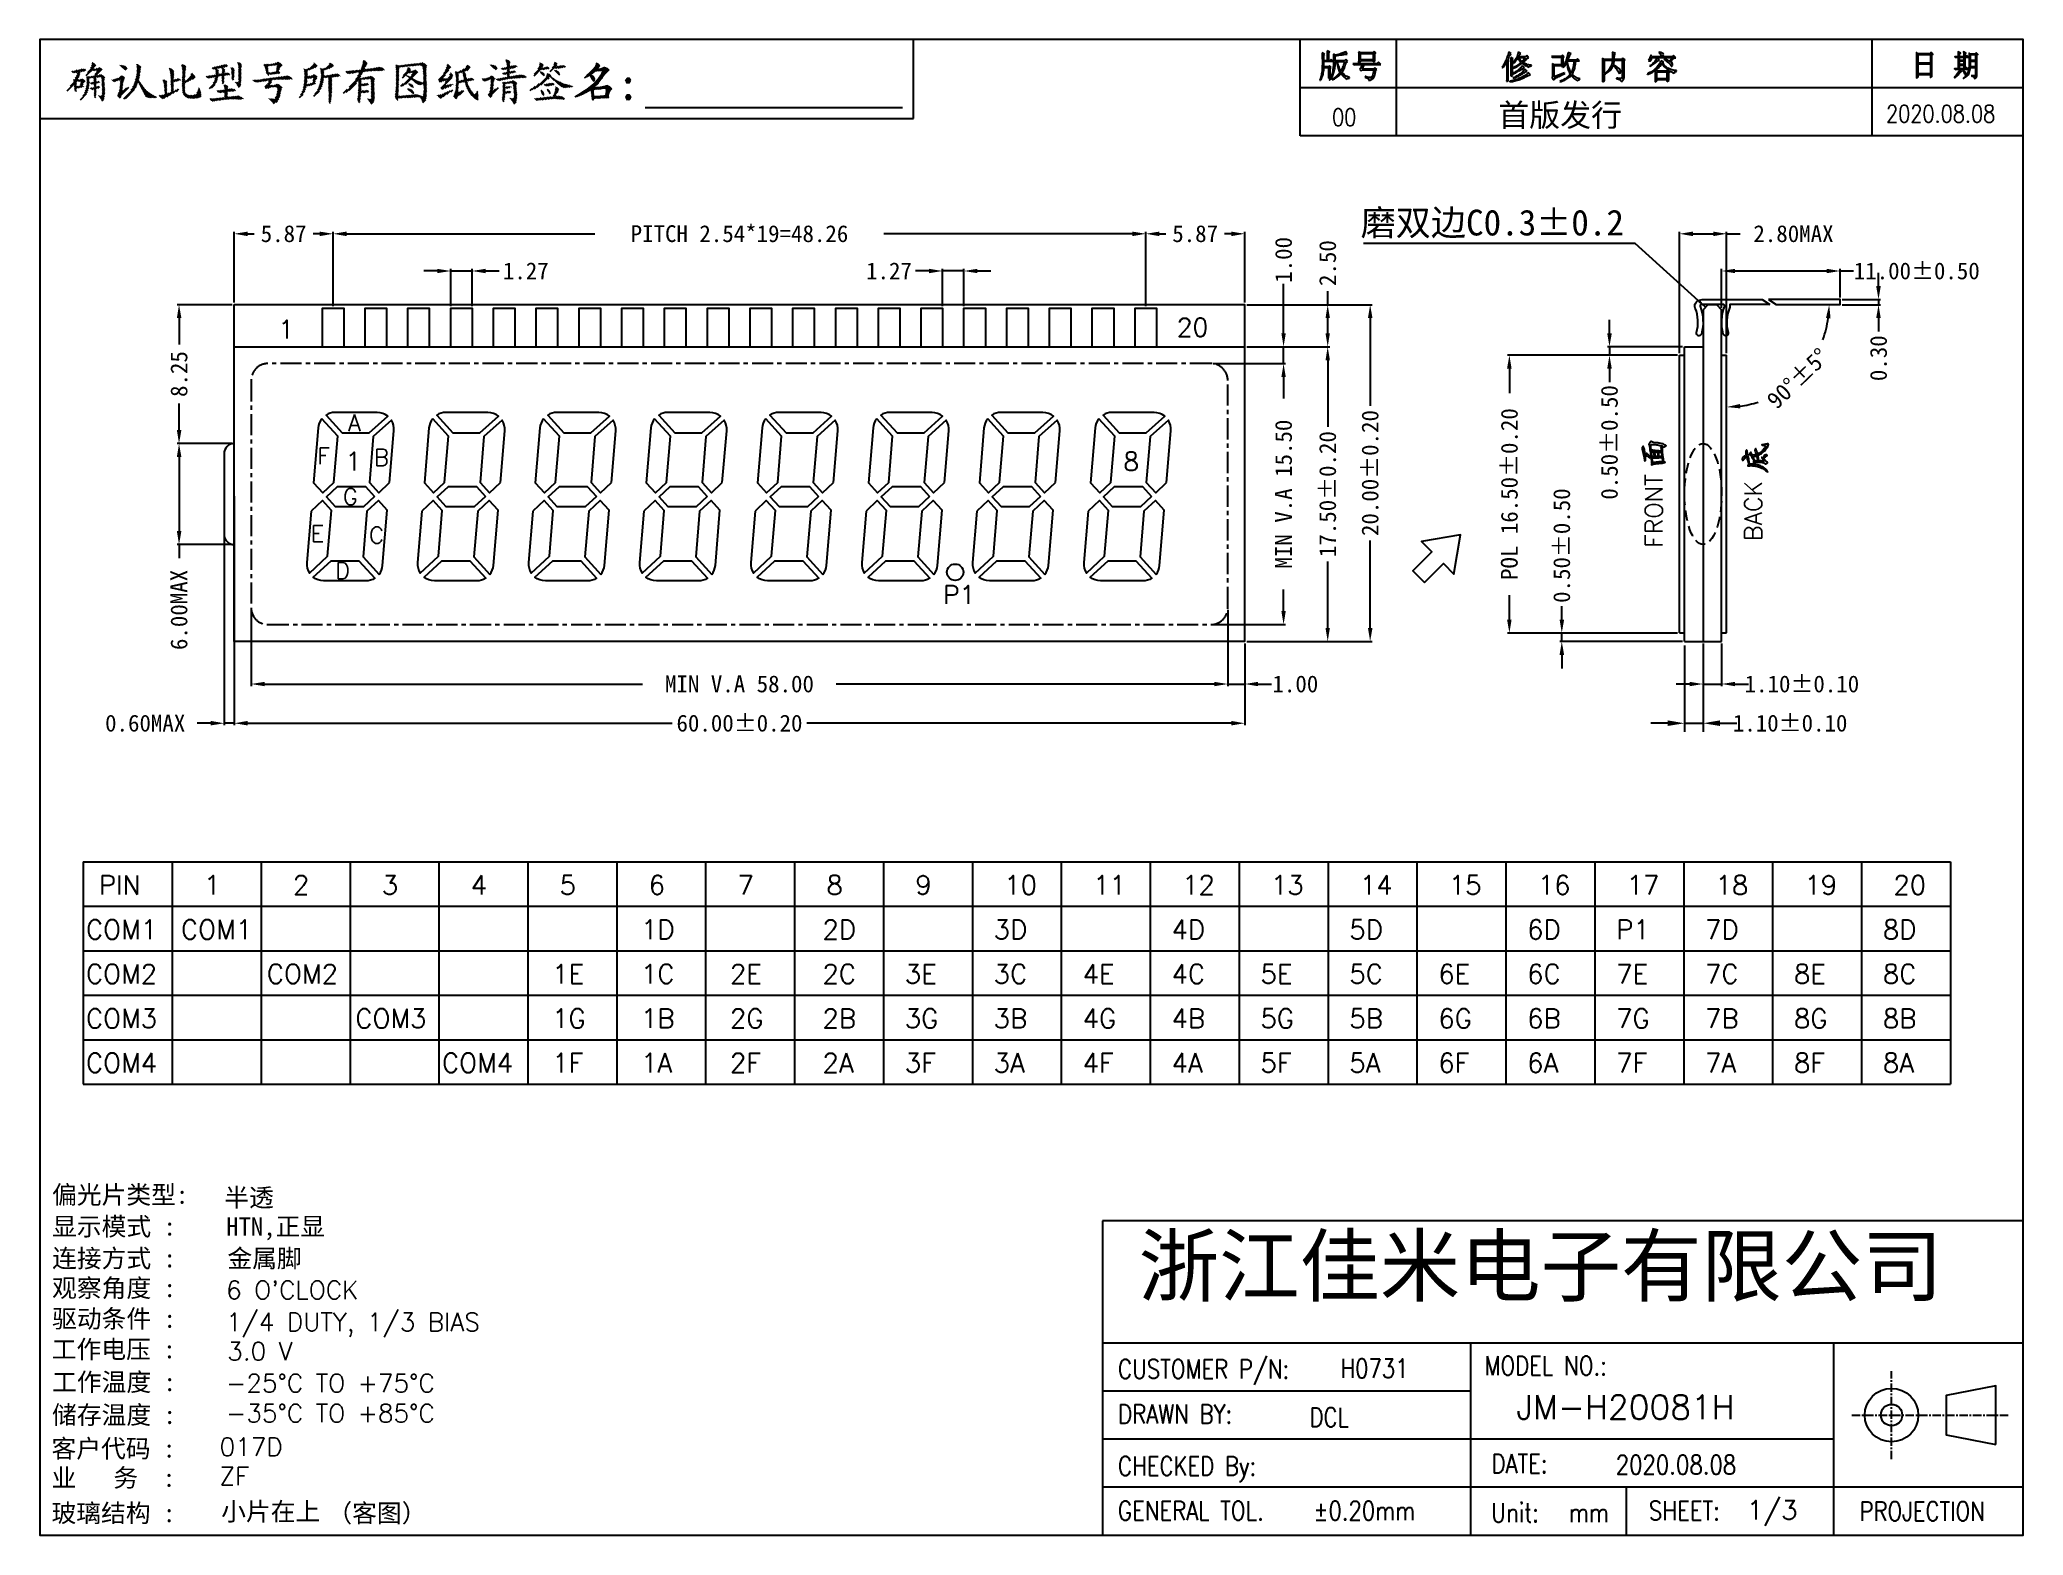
# Model space of a CAD drawing. Header units: millimetres. Extents: x 1232 to 1349, y 506 to 595.
import ezdxf
from ezdxf.enums import TextEntityAlignment as Align

# ---------------------------------------------------------------- set-up
doc = ezdxf.new("R2010")
doc.units = ezdxf.units.MM
doc.linetypes.add('CENTER', pattern=[2, 1.25, -0.25, 0.25, -0.25])
doc.linetypes.add('HIDDEN', pattern=[9.525, 6.35, -3.175])
doc.layers.add('COM', color=1, linetype='Continuous')
doc.layers.add('DIM', color=4, linetype='Continuous')
doc.styles.add('2', font='')
doc.styles.add('ROMANC', font='romans.shx')
doc.styles.add('romans', font='romans.shx')
doc.styles.add('STYLE1', font='SimHei标准黑体简体字.ttf')
doc.styles.get('2').set_extended_font_data('SimSun')
doc.dimstyles.new('1.00', dxfattribs={"dimscale": 0.4, "dimtxt": 2.5, "dimasz": 2.5, "dimexe": 1.25, "dimexo": 0.625, "dimtad": 0, "dimzin": 1, "dimdsep": 46, "dimtxsty": 'Standard', "dimcen": 2.5, "dimadec": 0, "dimazin": 0, "dimtfac": 1, "dimtmove": 0, "dimatfit": 3, "dimfxl": 1, "dimarcsym": 0})

msp = doc.modelspace()

# ---------------------------------------------------------------- texts
for s, height, style, p in [('首版发行', 1.3466, '2', (1318.319, 590.167)), ('1', 1.089, 'ROMANC', (1245.873, 577.571)), ('20', 1.0894, 'ROMANC', (1299.23, 577.691)), ('PIN', 1.1325, 'ROMANC', (1235.218, 544.546)), ('1', 1.133, 'ROMANC', (1241.464, 544.546)), ('2', 1.133, 'ROMANC', (1246.744, 544.546)), ('3', 1.133, 'ROMANC', (1252.024, 544.546)), ('4', 1.133, 'ROMANC', (1257.304, 544.546)), ('5', 1.133, 'ROMANC', (1262.584, 544.546)), ('6', 1.133, 'ROMANC', (1267.864, 544.546)), ('7', 1.133, 'ROMANC', (1273.144, 544.546)), ('8', 1.133, 'ROMANC', (1278.424, 544.546)), ('9', 1.133, 'ROMANC', (1283.704, 544.546)), ('10', 1.1325, 'ROMANC', (1288.984, 544.546)), ('11', 1.1325, 'ROMANC', (1294.264, 544.546)), ('12', 1.1325, 'ROMANC', (1299.544, 544.546)), ('13', 1.1325, 'ROMANC', (1304.824, 544.546)), ('14', 1.1325, 'ROMANC', (1310.104, 544.546)), ('15', 1.1325, 'ROMANC', (1315.384, 544.546)), ('16', 1.1325, 'ROMANC', (1320.664, 544.546)), ('17', 1.1325, 'ROMANC', (1325.944, 544.546)), ('18', 1.1325, 'ROMANC', (1331.224, 544.546)), ('19', 1.1325, 'ROMANC', (1336.504, 544.546)), ('20', 1.1325, 'ROMANC', (1341.784, 544.546)), ('COM1', 1.1325, 'ROMANC', (1234.453, 541.906)), ('COM1', 1.1325, 'ROMANC', (1240.093, 541.906)), ('1D', 1.1325, 'ROMANC', (1267.415, 541.906)), ('2D', 1.1325, 'ROMANC', (1278.191, 541.906)), ('3D', 1.1325, 'ROMANC', (1288.358, 541.906)), ('4D', 1.1325, 'ROMANC', (1298.918, 541.906)), ('5D', 1.1325, 'ROMANC', (1309.478, 541.906)), ('6D', 1.1325, 'ROMANC', (1320.038, 541.906)), ('P1', 1.1325, 'ROMANC', (1325.318, 541.906)), ('7D', 1.1325, 'ROMANC', (1330.598, 541.906)), ('8D', 1.1325, 'ROMANC', (1341.158, 541.906)), ('COM2', 1.1325, 'ROMANC', (1234.453, 539.266)), ('COM2', 1.1325, 'ROMANC', (1245.194, 539.266)), ('1E', 1.1325, 'ROMANC', (1262.135, 539.266)), ('1C', 1.1325, 'ROMANC', (1267.415, 539.266)), ('2E', 1.1325, 'ROMANC', (1272.695, 539.266)), ('2C', 1.1325, 'ROMANC', (1278.191, 539.266)), ('3E', 1.1325, 'ROMANC', (1283.078, 539.266)), ('3C', 1.1325, 'ROMANC', (1288.358, 539.266)), ('4E', 1.1325, 'ROMANC', (1293.638, 539.266)), ('4C', 1.1325, 'ROMANC', (1298.918, 539.266)), ('5E', 1.1325, 'ROMANC', (1304.198, 539.266)), ('5C', 1.1325, 'ROMANC', (1309.478, 539.266)), ('6E', 1.1325, 'ROMANC', (1314.758, 539.266)), ('6C', 1.1325, 'ROMANC', (1320.038, 539.266)), ('7E', 1.1325, 'ROMANC', (1325.318, 539.266)), ('7C', 1.1325, 'ROMANC', (1330.598, 539.266)), ('8E', 1.1325, 'ROMANC', (1335.878, 539.266)), ('8C', 1.1325, 'ROMANC', (1341.158, 539.266)), ('COM3', 1.1325, 'ROMANC', (1234.453, 536.626)), ('COM3', 1.1325, 'ROMANC', (1250.447, 536.626)), ('1G', 1.1325, 'ROMANC', (1262.135, 536.626)), ('1B', 1.1325, 'ROMANC', (1267.415, 536.626)), ('2G', 1.1325, 'ROMANC', (1272.695, 536.626)), ('2B', 1.1325, 'ROMANC', (1278.191, 536.626)), ('3G', 1.1325, 'ROMANC', (1283.078, 536.626)), ('3B', 1.1325, 'ROMANC', (1288.358, 536.626)), ('4G', 1.1325, 'ROMANC', (1293.638, 536.626)), ('4B', 1.1325, 'ROMANC', (1298.918, 536.626)), ('5G', 1.1325, 'ROMANC', (1304.198, 536.626)), ('5B', 1.1325, 'ROMANC', (1309.478, 536.626)), ('6G', 1.1325, 'ROMANC', (1314.758, 536.626)), ('6B', 1.1325, 'ROMANC', (1320.038, 536.626)), ('7G', 1.1325, 'ROMANC', (1325.318, 536.626)), ('7B', 1.1325, 'ROMANC', (1330.598, 536.626)), ('8G', 1.1325, 'ROMANC', (1335.878, 536.626)), ('8B', 1.1325, 'ROMANC', (1341.158, 536.626)), ('COM4', 1.1325, 'ROMANC', (1234.453, 533.986)), ('COM4', 1.1325, 'ROMANC', (1255.593, 533.986)), ('1F', 1.1325, 'ROMANC', (1262.135, 533.986)), ('1A', 1.1325, 'ROMANC', (1267.415, 533.986)), ('2F', 1.1325, 'ROMANC', (1272.695, 533.986)), ('2A', 1.1325, 'ROMANC', (1278.191, 533.986)), ('3F', 1.1325, 'ROMANC', (1283.078, 533.986)), ('3A', 1.1325, 'ROMANC', (1288.358, 533.986)), ('4F', 1.1325, 'ROMANC', (1293.638, 533.986)), ('4A', 1.1325, 'ROMANC', (1298.918, 533.986)), ('5F', 1.1325, 'ROMANC', (1304.198, 533.986)), ('5A', 1.1325, 'ROMANC', (1309.478, 533.986)), ('6F', 1.1325, 'ROMANC', (1314.758, 533.986)), ('6A', 1.1325, 'ROMANC', (1320.038, 533.986)), ('7F', 1.1325, 'ROMANC', (1325.318, 533.986)), ('7A', 1.1325, 'ROMANC', (1330.598, 533.986)), ('8F', 1.1325, 'ROMANC', (1335.878, 533.986)), ('8A', 1.1325, 'ROMANC', (1341.158, 533.986)), ('偏光片类型:', 1.0786, 'STYLE1', (1232.439, 526.18)), ('半透', 1.0786, 'STYLE1', (1242.663, 526.013)), ('显示模式 :', 1.0786, 'STYLE1', (1232.439, 524.293)), ('HTN,正显', 1.0786, 'STYLE1', (1242.779, 524.293)), ('连接方式 :', 1.0786, 'STYLE1', (1232.439, 522.403)), ('金属脚', 1.0786, 'STYLE1', (1242.853, 522.403)), ('观察角度 :', 1.0786, 'STYLE1', (1232.439, 520.64)), ("6 O'CLOCK", 1.0786, 'ROMANC', (1242.779, 520.519)), ('驱动条件 :', 1.0786, 'STYLE1', (1232.439, 518.818)), ('1/4 DUTY, 1/3 BIAS', 1.07862, 'ROMANC', (1242.779, 518.617)), ('工作电压 :', 1.0786, 'STYLE1', (1232.422, 517.002)), ('3.0 V', 1.0786, 'ROMANC', (1242.84, 516.885)), ('工作温度 :', 1.0786, 'STYLE1', (1232.439, 515.055)), ('-25%%DC TO +75%%DC', 1.07862, 'ROMANC', (1242.779, 514.991)), ('JM-H20081H', 1.4406, 'ROMANC', (1319.394, 513.382)), ('储存温度 :', 1.0786, 'STYLE1', (1232.439, 513.106)), ('-35%%DC TO +85%%DC', 1.07862, 'ROMANC', (1242.779, 513.202)), ('客户代码 :', 1.0786, 'STYLE1', (1232.407, 511.109)), ('017D', 1.0786, 'ROMANC', (1242.391, 511.207)), ('业   务  :', 1.0786, 'STYLE1', (1232.407, 509.371)), ('ZF', 1.0786, 'ROMANC', (1242.391, 509.469)), ('玻璃结构 :', 1.0786, 'STYLE1', (1232.407, 507.273)), ('小片在上', 1.0786, 'STYLE1', (1242.481, 507.368)), ('（客图）', 1.0786, 'STYLE1', (1248.79, 507.27))]:
    msp.add_text(s, height=height, dxfattribs=dict(style=style)).set_placement(p)
at = {"style": 'ROMANC', "width": 0.818182}
for s, height, p in [('2020.08.08', 1.0271, (1341.347, 590.409)), ('00', 1.0271, (1308.449, 590.201)), ('CUSTOMER P/N:', 1.13193, (1295.736, 515.803)), ('MODEL NO.:', 1.1319, (1317.498, 516.001)), ('H0731', 1.1319, (1308.95, 515.84)), ('DRAWN BY:', 1.1319, (1295.736, 513.128)), ('DCL', 1.1319, (1307.107, 512.938)), ('DATE: ', 1.1319, (1317.913, 510.186)), ('2020.08.08', 1.1319, (1325.3, 510.117)), ('CHECKED By: ', 1.13193, (1295.736, 510.042)), ('GENERAL TOL.', 1.13193, (1295.736, 507.391)), ('%%p0.20mm', 1.1319, (1307.355, 507.391)), ('Unit:', 1.1319, (1317.905, 507.279)), ('mm', 1.1319, (1322.499, 507.279)), ('SHEET:', 1.1319, (1327.267, 507.388)), ('PROJECTION', 1.1319, (1339.76, 507.353))]:
    msp.add_text(s, height=height, dxfattribs=at).set_placement(p)
at = {"style": 'romans'}
for s, p in [('FRONT', (1327.556, 567.333)), ('BACK', (1333.464, 567.333))]:
    msp.add_text(s, height=1.03, rotation=90, dxfattribs=at).set_placement(p, align=Align.MIDDLE)
at = {"layer": 'COM', "insert": (1296.964, 524.248), "char_height": 3.5, "width": 49.48176, "attachment_point": 1}
msp.add_mtext('{\\fSimSun|b0|i0|c134|p2;浙江佳米电子有限公司}', dxfattribs=at)
at = {"layer": 'DIM', "color": 1, "style": 'STYLE1'}
msp.add_text('磨双边C0.3%%P0.2', height=1.5309, dxfattribs=at).set_placement((1310.142, 583.69))
at = {"layer": 'DIM', "style": 'ROMANC'}
for s, height, p in [('A', 0.98, (1250.018, 572.076)), ('F', 0.98, (1248.187, 570.101)), ('1', 1.089, (1249.857, 569.722)), ('B', 0.98, (1251.559, 570.016)), ('8', 1.089, (1296.056, 569.722)), ('G', 0.98, (1249.712, 567.685)), ('E', 0.98, (1247.799, 565.486)), ('C', 0.98, (1251.265, 565.401)), ('D', 0.98, (1249.253, 563.297)), ('P1', 1.0894, (1285.351, 561.804)), ('1/3', 1.1319, (1333.081, 507.429))]:
    msp.add_text(s, height=height, dxfattribs=at).set_placement(p)

# ---------------------------------------------------------------- blocks, each defined once
blk = doc.blocks.new('*D2')
at = {"layer": 'Defpoints', "color": 0}
for p in [(1243.26, 559.58), (1303.26, 559.58), (1303.26, 554.72)]:
    blk.add_point(p, dxfattribs=at)
at = {"layer": 'DIM', "color": 0, "lineweight": -2}
for p, q in [((1243.26, 559.46), (1243.26, 554.6)), ((1303.26, 559.46), (1303.26, 554.6)), ((1244.06, 554.72), (1269.26, 554.72)), ((1302.46, 554.72), (1277.26, 554.72))]:
    blk.add_line(p, q, dxfattribs=at)
at = {"layer": 'DIM', "color": 0}
for points in [[(1244.06, 554.86), (1244.06, 554.59), (1243.26, 554.72)], [(1302.46, 554.86), (1302.46, 554.59), (1303.26, 554.72)]]:
    blk.add_solid(points, dxfattribs=at)
at = {"layer": 'DIM', "color": 0, "insert": (1273.26, 554.72), "char_height": 1, "attachment_point": 5}
blk.add_mtext('60.00%%P0.20', dxfattribs=at)
blk = doc.blocks.new('*D3')
at = {"layer": 'Defpoints', "color": 0}
for p in [(1244.26, 561.58), (1302.26, 561.58), (1302.26, 557.05)]:
    blk.add_point(p, dxfattribs=at)
at = {"layer": 'DIM', "color": 0, "lineweight": -2}
for p, q in [((1244.26, 561.46), (1244.26, 556.93)), ((1302.26, 561.46), (1302.26, 556.93)), ((1245.06, 557.05), (1267.51, 557.05)), ((1301.46, 557.05), (1279.01, 557.05))]:
    blk.add_line(p, q, dxfattribs=at)
at = {"layer": 'DIM', "color": 0}
for points in [[(1245.06, 557.18), (1245.06, 556.92), (1244.26, 557.05)], [(1301.46, 557.18), (1301.46, 556.92), (1302.26, 557.05)]]:
    blk.add_solid(points, dxfattribs=at)
at = {"layer": 'DIM', "color": 0, "insert": (1273.26, 557.05), "char_height": 1, "attachment_point": 5}
blk.add_mtext('MIN V.A 58.00', dxfattribs=at)
blk = doc.blocks.new('*D4')
at = {"layer": 'Defpoints', "color": 0}
for p in [(1303.26, 579.58), (1310.71, 579.58), (1303.26, 559.58)]:
    blk.add_point(p, dxfattribs=at)
at = {"layer": 'DIM', "color": 0, "lineweight": -2}
for p, q in [((1303.38, 579.58), (1310.83, 579.58)), ((1310.71, 578.78), (1310.71, 573.58)), ((1310.71, 560.38), (1310.71, 565.58)), ((1303.38, 559.58), (1310.83, 559.58))]:
    blk.add_line(p, q, dxfattribs=at)
at = {"layer": 'DIM', "color": 0}
for points in [[(1310.58, 578.78), (1310.85, 578.78), (1310.71, 579.58)], [(1310.58, 560.38), (1310.85, 560.38), (1310.71, 559.58)]]:
    blk.add_solid(points, dxfattribs=at)
at = {"layer": 'DIM', "color": 0, "insert": (1310.71, 569.58), "char_height": 1, "attachment_point": 5, "rotation": 90}
blk.add_mtext('20.00%%P0.20', dxfattribs=at)
blk = doc.blocks.new('*D5')
at = {"layer": 'Defpoints', "color": 0}
for p in [(1303.26, 577.08), (1308.19, 577.08), (1303.26, 559.58)]:
    blk.add_point(p, dxfattribs=at)
at = {"layer": 'DIM', "color": 0, "lineweight": -2}
for p, q in [((1303.38, 577.08), (1308.31, 577.08)), ((1308.19, 576.28), (1308.19, 572.33)), ((1308.19, 560.38), (1308.19, 564.33)), ((1303.38, 559.58), (1308.31, 559.58))]:
    blk.add_line(p, q, dxfattribs=at)
at = {"layer": 'DIM', "color": 0}
for points in [[(1308.06, 576.28), (1308.32, 576.28), (1308.19, 577.08)], [(1308.06, 560.38), (1308.32, 560.38), (1308.19, 559.58)]]:
    blk.add_solid(points, dxfattribs=at)
at = {"layer": 'DIM', "color": 0, "insert": (1308.19, 568.33), "char_height": 1, "attachment_point": 5, "rotation": 90}
blk.add_mtext('17.50%%P0.20', dxfattribs=at)
blk = doc.blocks.new('*D6')
at = {"layer": 'Defpoints', "color": 0}
for p in [(1301.26, 576.08), (1305.57, 576.08), (1301.26, 560.58)]:
    blk.add_point(p, dxfattribs=at)
at = {"layer": 'DIM', "color": 0, "lineweight": -2}
for p, q in [((1301.38, 576.08), (1305.69, 576.08)), ((1305.57, 575.28), (1305.57, 574)), ((1305.57, 561.38), (1305.57, 562.67)), ((1301.38, 560.58), (1305.69, 560.58))]:
    blk.add_line(p, q, dxfattribs=at)
at = {"layer": 'DIM', "color": 0}
for points in [[(1305.44, 575.28), (1305.7, 575.28), (1305.57, 576.08)], [(1305.44, 561.38), (1305.7, 561.38), (1305.57, 560.58)]]:
    blk.add_solid(points, dxfattribs=at)
at = {"layer": 'DIM', "color": 0, "insert": (1305.57, 568.33), "char_height": 1, "attachment_point": 5, "rotation": 90}
blk.add_mtext('MIN V.A 15.50', dxfattribs=at)
blk = doc.blocks.new('*D7')
at = {"layer": 'Defpoints', "color": 0}
for p in [(1249.13, 583.79), (1243.26, 579.58), (1249.13, 579.38)]:
    blk.add_point(p, dxfattribs=at)
at = {"layer": 'DIM', "color": 0, "lineweight": -2}
for p, q in [((1243.26, 579.7), (1243.26, 583.91)), ((1244.06, 583.79), (1244.44, 583.79)), ((1248.33, 583.79), (1247.94, 583.79)), ((1249.13, 579.5), (1249.13, 583.91))]:
    blk.add_line(p, q, dxfattribs=at)
at = {"layer": 'DIM', "color": 0}
for points in [[(1244.06, 583.92), (1244.06, 583.65), (1243.26, 583.79)], [(1248.33, 583.92), (1248.33, 583.65), (1249.13, 583.79)]]:
    blk.add_solid(points, dxfattribs=at)
at = {"layer": 'DIM', "color": 0, "insert": (1246.19, 583.79), "char_height": 1, "attachment_point": 5}
blk.add_mtext('5.87', dxfattribs=at)
blk = doc.blocks.new('*D8')
at = {"layer": 'Defpoints', "color": 0}
for p in [(1297.39, 583.79), (1249.13, 579.38), (1297.39, 579.38)]:
    blk.add_point(p, dxfattribs=at)
at = {"layer": 'DIM', "color": 0, "lineweight": -2}
for p, q in [((1249.13, 579.5), (1249.13, 583.91)), ((1249.93, 583.79), (1264.67, 583.79)), ((1296.59, 583.79), (1281.84, 583.79)), ((1297.39, 579.5), (1297.39, 583.91))]:
    blk.add_line(p, q, dxfattribs=at)
at = {"layer": 'DIM', "color": 0}
for points in [[(1249.93, 583.92), (1249.93, 583.65), (1249.13, 583.79)], [(1296.59, 583.92), (1296.59, 583.65), (1297.39, 583.79)]]:
    blk.add_solid(points, dxfattribs=at)
at = {"layer": 'DIM', "color": 0, "insert": (1273.26, 583.79), "char_height": 1, "attachment_point": 5}
blk.add_mtext('PITCH 2.54*19=48.26', dxfattribs=at)
blk = doc.blocks.new('*D9')
at = {"layer": 'Defpoints', "color": 0}
for p in [(1303.26, 583.79), (1303.26, 579.58), (1297.39, 579.38)]:
    blk.add_point(p, dxfattribs=at)
at = {"layer": 'DIM', "color": 0, "lineweight": -2}
for p, q in [((1297.39, 579.5), (1297.39, 583.91)), ((1298.19, 583.79), (1298.57, 583.79)), ((1302.46, 583.79), (1302.07, 583.79)), ((1303.26, 579.7), (1303.26, 583.91))]:
    blk.add_line(p, q, dxfattribs=at)
at = {"layer": 'DIM', "color": 0}
for points in [[(1298.19, 583.92), (1298.19, 583.65), (1297.39, 583.79)], [(1302.46, 583.92), (1302.46, 583.65), (1303.26, 583.79)]]:
    blk.add_solid(points, dxfattribs=at)
at = {"layer": 'DIM', "color": 0, "insert": (1300.32, 583.79), "char_height": 1, "attachment_point": 5}
blk.add_mtext('5.87', dxfattribs=at)
blk = doc.blocks.new('*D10')
at = {"layer": 'Defpoints', "color": 0}
for p in [(1257.38, 581.58), (1256.11, 579.38), (1257.38, 579.38)]:
    blk.add_point(p, dxfattribs=at)
at = {"layer": 'DIM', "color": 0, "lineweight": -2}
for p, q in [((1255.31, 581.58), (1254.51, 581.58)), ((1256.11, 579.5), (1256.11, 581.7)), ((1256.11, 581.58), (1257.38, 581.58)), ((1257.38, 579.5), (1257.38, 581.7)), ((1258.18, 581.58), (1258.98, 581.58))]:
    blk.add_line(p, q, dxfattribs=at)
at = {"layer": 'DIM', "color": 0}
for points in [[(1255.31, 581.71), (1255.31, 581.45), (1256.11, 581.58)], [(1258.18, 581.71), (1258.18, 581.45), (1257.38, 581.58)]]:
    blk.add_solid(points, dxfattribs=at)
at = {"layer": 'DIM', "color": 0, "insert": (1260.57, 581.58), "char_height": 1, "attachment_point": 5}
blk.add_mtext('1.27', dxfattribs=at)
blk = doc.blocks.new('*D11')
at = {"layer": 'Defpoints', "color": 0}
for p in [(1285.32, 581.58), (1285.32, 579.38), (1286.59, 579.38)]:
    blk.add_point(p, dxfattribs=at)
at = {"layer": 'DIM', "color": 0, "lineweight": -2}
for p, q in [((1284.52, 581.58), (1283.72, 581.58)), ((1285.32, 579.5), (1285.32, 581.7)), ((1286.59, 581.58), (1285.32, 581.58)), ((1286.59, 579.5), (1286.59, 581.7)), ((1287.39, 581.58), (1288.19, 581.58))]:
    blk.add_line(p, q, dxfattribs=at)
at = {"layer": 'DIM', "color": 0}
for points in [[(1284.52, 581.71), (1284.52, 581.45), (1285.32, 581.58)], [(1287.39, 581.71), (1287.39, 581.45), (1286.59, 581.58)]]:
    blk.add_solid(points, dxfattribs=at)
at = {"layer": 'DIM', "color": 0, "insert": (1282.14, 581.58), "char_height": 1, "attachment_point": 5}
blk.add_mtext('1.27', dxfattribs=at)
blk = doc.blocks.new('*D12')
at = {"layer": 'Defpoints', "color": 0}
for p in [(1302.26, 561.58), (1303.26, 559.58), (1303.26, 557.05)]:
    blk.add_point(p, dxfattribs=at)
at = {"layer": 'DIM', "color": 0, "lineweight": -2}
for p, q in [((1302.26, 561.46), (1302.26, 556.93)), ((1303.26, 559.46), (1303.26, 556.93)), ((1301.46, 557.05), (1300.66, 557.05)), ((1302.26, 557.05), (1303.26, 557.05)), ((1304.06, 557.05), (1304.86, 557.05))]:
    blk.add_line(p, q, dxfattribs=at)
at = {"layer": 'DIM', "color": 0}
for points in [[(1301.46, 557.18), (1301.46, 556.92), (1302.26, 557.05)], [(1304.06, 557.18), (1304.06, 556.92), (1303.26, 557.05)]]:
    blk.add_solid(points, dxfattribs=at)
at = {"layer": 'DIM', "color": 0, "insert": (1306.27, 557.05), "char_height": 1, "attachment_point": 5}
blk.add_mtext('1.00', dxfattribs=at)
blk = doc.blocks.new('*D13')
at = {"layer": 'Defpoints', "color": 0}
for p in [(1301.38, 576.08), (1303.26, 577.08), (1305.57, 577.08)]:
    blk.add_point(p, dxfattribs=at)
at = {"layer": 'DIM', "color": 0, "lineweight": -2}
for p, q in [((1305.57, 577.88), (1305.57, 580.82)), ((1301.5, 576.08), (1305.69, 576.08)), ((1303.38, 577.08), (1305.69, 577.08)), ((1305.57, 576.08), (1305.57, 577.08)), ((1305.57, 575.28), (1305.57, 574.48))]:
    blk.add_line(p, q, dxfattribs=at)
at = {"layer": 'DIM', "color": 0}
for points in [[(1305.44, 577.88), (1305.7, 577.88), (1305.57, 577.08)], [(1305.44, 575.28), (1305.7, 575.28), (1305.57, 576.08)]]:
    blk.add_solid(points, dxfattribs=at)
at = {"layer": 'DIM', "color": 0, "insert": (1305.57, 582.24), "char_height": 1, "attachment_point": 5, "rotation": 90}
blk.add_mtext('1.00', dxfattribs=at)
blk = doc.blocks.new('*D14')
at = {"layer": 'Defpoints', "color": 0}
for p in [(1303.26, 579.58), (1308.19, 579.58), (1303.26, 577.08)]:
    blk.add_point(p, dxfattribs=at)
at = {"layer": 'DIM', "color": 0, "lineweight": -2}
for p, q in [((1303.38, 579.58), (1308.31, 579.58)), ((1308.19, 579.58), (1308.19, 580.38)), ((1308.19, 577.88), (1308.19, 578.78)), ((1303.38, 577.08), (1308.31, 577.08))]:
    blk.add_line(p, q, dxfattribs=at)
at = {"layer": 'DIM', "color": 0}
for points in [[(1308.06, 578.78), (1308.32, 578.78), (1308.19, 579.58)], [(1308.06, 577.88), (1308.32, 577.88), (1308.19, 577.08)]]:
    blk.add_solid(points, dxfattribs=at)
at = {"layer": 'DIM', "color": 0, "insert": (1308.19, 582.05), "char_height": 1, "attachment_point": 5, "rotation": 90}
blk.add_mtext('2.50', dxfattribs=at)
blk = doc.blocks.new('*D15')
at = {"layer": 'Defpoints', "color": 0}
for p in [(1239.98, 579.58), (1243.26, 579.58), (1243.26, 571.33)]:
    blk.add_point(p, dxfattribs=at)
at = {"layer": 'DIM', "color": 0, "lineweight": -2}
for p, q in [((1243.14, 579.58), (1239.86, 579.58)), ((1239.98, 578.78), (1239.98, 577.21)), ((1239.98, 572.13), (1239.98, 573.71)), ((1243.14, 571.33), (1239.86, 571.33))]:
    blk.add_line(p, q, dxfattribs=at)
at = {"layer": 'DIM', "color": 0}
for points in [[(1239.85, 578.78), (1240.12, 578.78), (1239.98, 579.58)], [(1239.85, 572.13), (1240.12, 572.13), (1239.98, 571.33)]]:
    blk.add_solid(points, dxfattribs=at)
at = {"layer": 'DIM', "color": 0, "insert": (1239.98, 575.46), "char_height": 1, "attachment_point": 5, "rotation": 90}
blk.add_mtext('8.25', dxfattribs=at)
blk = doc.blocks.new('*D16')
at = {"layer": 'Defpoints', "color": 0}
for p in [(1243.26, 571.33), (1239.98, 565.33), (1243.26, 565.33)]:
    blk.add_point(p, dxfattribs=at)
at = {"layer": 'DIM', "color": 0, "lineweight": -2}
for p, q in [((1243.14, 571.33), (1239.86, 571.33)), ((1239.98, 570.53), (1239.98, 566.13)), ((1243.14, 565.33), (1239.86, 565.33)), ((1239.98, 565.33), (1239.98, 564.53))]:
    blk.add_line(p, q, dxfattribs=at)
at = {"layer": 'DIM', "color": 0}
for points in [[(1239.85, 570.53), (1240.12, 570.53), (1239.98, 571.33)], [(1239.85, 566.13), (1240.12, 566.13), (1239.98, 565.33)]]:
    blk.add_solid(points, dxfattribs=at)
at = {"layer": 'DIM', "color": 0, "insert": (1239.98, 561.45), "char_height": 1, "attachment_point": 5, "rotation": 90}
blk.add_mtext('6.00MAX', dxfattribs=at)
blk = doc.blocks.new('*D17')
at = {"layer": 'Defpoints', "color": 0}
for p in [(1242.66, 568.33), (1243.26, 568.33), (1243.26, 554.72)]:
    blk.add_point(p, dxfattribs=at)
at = {"layer": 'DIM', "color": 0, "lineweight": -2}
for p, q in [((1242.66, 568.21), (1242.66, 554.6)), ((1243.26, 568.21), (1243.26, 554.6)), ((1241.86, 554.72), (1241.06, 554.72)), ((1243.26, 554.72), (1242.66, 554.72)), ((1244.06, 554.72), (1244.86, 554.72))]:
    blk.add_line(p, q, dxfattribs=at)
at = {"layer": 'DIM', "color": 0}
for points in [[(1241.86, 554.86), (1241.86, 554.59), (1242.66, 554.72)], [(1244.06, 554.86), (1244.06, 554.59), (1243.26, 554.72)]]:
    blk.add_solid(points, dxfattribs=at)
at = {"layer": 'DIM', "color": 0, "insert": (1237.97, 554.72), "char_height": 1, "attachment_point": 5}
blk.add_mtext('0.60MAX', dxfattribs=at)
blk = doc.blocks.new('*D18')
at = {"layer": 'Defpoints', "color": 0}
for p in [(1338.62, 581.58), (1338.62, 579.88), (1331.58, 579.28)]:
    blk.add_point(p, dxfattribs=at)
at = {"layer": 'DIM', "color": 0, "lineweight": -2}
for p, q in [((1331.58, 579.4), (1331.58, 581.7)), ((1332.38, 581.58), (1337.82, 581.58)), ((1338.62, 580), (1338.62, 581.7)), ((1338.62, 581.58), (1339.42, 581.58))]:
    blk.add_line(p, q, dxfattribs=at)
at = {"layer": 'DIM', "color": 0}
for points in [[(1332.38, 581.71), (1332.38, 581.45), (1331.58, 581.58)], [(1337.82, 581.71), (1337.82, 581.45), (1338.62, 581.58)]]:
    blk.add_solid(points, dxfattribs=at)
at = {"layer": 'DIM', "color": 0, "insert": (1343.17, 581.58), "char_height": 1, "attachment_point": 5}
blk.add_mtext('11.00%%P0.50', dxfattribs=at)
blk = doc.blocks.new('*D19')
at = {"layer": 'Defpoints', "color": 0}
for p in [(1338.62, 579.88), (1338.62, 579.58), (1340.9, 579.58)]:
    blk.add_point(p, dxfattribs=at)
at = {"layer": 'DIM', "color": 0, "lineweight": -2}
for p, q in [((1340.9, 580.68), (1340.9, 581.48)), ((1338.74, 579.88), (1341.02, 579.88)), ((1338.74, 579.58), (1341.02, 579.58)), ((1340.9, 579.88), (1340.9, 579.58)), ((1340.9, 578.78), (1340.9, 577.98))]:
    blk.add_line(p, q, dxfattribs=at)
at = {"layer": 'DIM', "color": 0}
for points in [[(1340.76, 580.68), (1341.03, 580.68), (1340.9, 579.88)], [(1340.76, 578.78), (1341.03, 578.78), (1340.9, 579.58)]]:
    blk.add_solid(points, dxfattribs=at)
at = {"layer": 'DIM', "color": 0, "insert": (1340.9, 576.4), "char_height": 1, "attachment_point": 5, "rotation": 90}
blk.add_mtext('0.30', dxfattribs=at)
blk = doc.blocks.new('*D20')
at = {"layer": 'Defpoints', "color": 0}
for p in [(1331.88, 583.79), (1329.08, 576.58), (1331.88, 576.58)]:
    blk.add_point(p, dxfattribs=at)
at = {"layer": 'DIM', "color": 0, "lineweight": -2}
for p, q in [((1329.08, 576.7), (1329.08, 583.91)), ((1329.88, 583.79), (1331.08, 583.79)), ((1331.88, 576.7), (1331.88, 583.91)), ((1331.88, 583.79), (1332.68, 583.79))]:
    blk.add_line(p, q, dxfattribs=at)
at = {"layer": 'DIM', "color": 0}
for points in [[(1329.88, 583.92), (1329.88, 583.65), (1329.08, 583.79)], [(1331.08, 583.92), (1331.08, 583.65), (1331.88, 583.79)]]:
    blk.add_solid(points, dxfattribs=at)
at = {"layer": 'DIM', "color": 0, "insert": (1335.85, 583.79), "char_height": 1, "attachment_point": 5}
blk.add_mtext('2.80MAX', dxfattribs=at)
blk = doc.blocks.new('*D21')
at = {"layer": 'Defpoints', "color": 0}
for p in [(1329.38, 559.58), (1330.48, 559.58), (1330.48, 554.72)]:
    blk.add_point(p, dxfattribs=at)
at = {"layer": 'DIM', "color": 0, "lineweight": -2}
for p, q in [((1329.38, 559.33), (1329.38, 554.22)), ((1330.48, 559.33), (1330.48, 554.22)), ((1328.38, 554.72), (1327.38, 554.72)), ((1329.38, 554.72), (1330.48, 554.72)), ((1331.48, 554.72), (1332.48, 554.72))]:
    blk.add_line(p, q, dxfattribs=at)
at = {"layer": 'DIM', "color": 0}
for points in [[(1328.38, 554.89), (1328.38, 554.56), (1329.38, 554.72)], [(1331.48, 554.89), (1331.48, 554.56), (1330.48, 554.72)]]:
    blk.add_solid(points, dxfattribs=at)
at = {"layer": 'DIM', "color": 0, "insert": (1335.65, 554.72), "char_height": 1, "attachment_point": 5}
blk.add_mtext('1.10%%P0.10', dxfattribs=at)
blk = doc.blocks.new('*D22')
at = {"layer": 'Defpoints', "color": 0}
for p in [(1330.48, 559.58), (1331.58, 559.58), (1331.58, 557.05)]:
    blk.add_point(p, dxfattribs=at)
at = {"layer": 'DIM', "color": 0, "lineweight": -2}
for p, q in [((1330.48, 559.46), (1330.48, 556.93)), ((1331.58, 559.46), (1331.58, 556.93)), ((1329.68, 557.05), (1328.88, 557.05)), ((1330.48, 557.05), (1331.58, 557.05)), ((1332.38, 557.05), (1333.18, 557.05))]:
    blk.add_line(p, q, dxfattribs=at)
at = {"layer": 'DIM', "color": 0}
for points in [[(1329.68, 557.18), (1329.68, 556.92), (1330.48, 557.05)], [(1332.38, 557.18), (1332.38, 556.92), (1331.58, 557.05)]]:
    blk.add_solid(points, dxfattribs=at)
at = {"layer": 'DIM', "color": 0, "insert": (1336.35, 557.05), "char_height": 1, "attachment_point": 5}
blk.add_mtext('1.10%%P0.10', dxfattribs=at)
blk = doc.blocks.new('*D23')
at = {"layer": 'Defpoints', "color": 0}
for p in [(1322.09, 560.08), (1329.08, 560.08), (1329.38, 559.58)]:
    blk.add_point(p, dxfattribs=at)
at = {"layer": 'DIM', "color": 0, "lineweight": -2}
for p, q in [((1322.09, 560.88), (1322.09, 561.68)), ((1328.96, 560.08), (1321.97, 560.08)), ((1329.26, 559.58), (1321.97, 559.58)), ((1322.09, 559.58), (1322.09, 560.08)), ((1322.09, 558.78), (1322.09, 557.98))]:
    blk.add_line(p, q, dxfattribs=at)
at = {"layer": 'DIM', "color": 0}
for points in [[(1321.96, 560.88), (1322.23, 560.88), (1322.09, 560.08)], [(1321.96, 558.78), (1322.23, 558.78), (1322.09, 559.58)]]:
    blk.add_solid(points, dxfattribs=at)
at = {"layer": 'DIM', "color": 0, "insert": (1322.09, 565.27), "char_height": 1, "attachment_point": 5, "rotation": 90}
blk.add_mtext('0.50%%P0.50', dxfattribs=at)
blk = doc.blocks.new('*D24')
at = {"layer": 'Defpoints', "color": 0}
for p in [(1318.98, 576.58), (1329.08, 576.58), (1329.08, 560.08)]:
    blk.add_point(p, dxfattribs=at)
at = {"layer": 'DIM', "color": 0, "lineweight": -2}
for p, q in [((1328.96, 576.58), (1318.86, 576.58)), ((1318.98, 575.78), (1318.98, 574.33)), ((1318.98, 560.88), (1318.98, 562.33)), ((1328.96, 560.08), (1318.86, 560.08))]:
    blk.add_line(p, q, dxfattribs=at)
at = {"layer": 'DIM', "color": 0}
for points in [[(1318.84, 575.78), (1319.11, 575.78), (1318.98, 576.58)], [(1318.84, 560.88), (1319.11, 560.88), (1318.98, 560.08)]]:
    blk.add_solid(points, dxfattribs=at)
at = {"layer": 'DIM', "color": 0, "insert": (1318.98, 568.33), "char_height": 1, "attachment_point": 5, "rotation": 90}
blk.add_mtext('POL 16.50%%P0.20', dxfattribs=at)
blk = doc.blocks.new('*D25')
at = {"layer": 'Defpoints', "color": 0}
for p in [(1334.82, 579.58), (1338.62, 579.58), (1331.88, 576.58), (1337.15, 576.54), (1331.88, 560.08)]:
    blk.add_point(p, dxfattribs=at)
at = {"layer": 'DIM', "color": 0, "lineweight": -2}
for start, end in [(339.8898, 352.4614), (277.5386, 287.904)]:
    blk.add_arc((1331.88, 579.58), 6.08, start, end, dxfattribs=at)
at = {"layer": 'DIM', "color": 0}
for points in [[(1337.78, 578.79), (1338.05, 578.77), (1337.97, 579.58)], [(1332.69, 573.42), (1332.67, 573.68), (1331.88, 573.5)]]:
    blk.add_solid(points, dxfattribs=at)
at = {"layer": 'DIM', "color": 0, "insert": (1336.1, 575.2), "char_height": 1, "attachment_point": 5, "rotation": 43.8969}
blk.add_mtext('90°%%P5%%D', dxfattribs=at)
blk = doc.blocks.new('*D26')
at = {"layer": 'Defpoints', "color": 0}
for p in [(1324.92, 576.58), (1329.08, 576.58), (1329.38, 577.08)]:
    blk.add_point(p, dxfattribs=at)
at = {"layer": 'DIM', "color": 0, "lineweight": -2}
for p, q in [((1324.92, 577.88), (1324.92, 578.68)), ((1329.26, 577.08), (1324.8, 577.08)), ((1328.96, 576.58), (1324.8, 576.58)), ((1324.92, 577.08), (1324.92, 576.58)), ((1324.92, 575.78), (1324.92, 574.98))]:
    blk.add_line(p, q, dxfattribs=at)
at = {"layer": 'DIM', "color": 0}
for points in [[(1324.79, 577.88), (1325.06, 577.88), (1324.92, 577.08)], [(1324.79, 575.78), (1325.06, 575.78), (1324.92, 576.58)]]:
    blk.add_solid(points, dxfattribs=at)
at = {"layer": 'DIM', "color": 0, "insert": (1324.92, 571.4), "char_height": 1, "attachment_point": 5, "rotation": 90}
blk.add_mtext('0.50%%P0.50', dxfattribs=at)

# ---------------------------------------------------------------- dimensions: what is measured, and where the dimension line sits
at = {"layer": 'DIM'}
for base, p1, p2, picture, middle in [((1249.127, 583.786), (1243.257, 579.582), (1249.127, 579.382), '*D7', (1246.192, 583.786)), ((1303.257, 583.786), (1297.387, 579.382), (1303.257, 579.582), '*D9', (1300.322, 583.786)), ((1257.382, 581.58), (1256.112, 579.382), (1257.382, 579.382), '*D10', (1260.565, 581.58)), ((1285.322, 581.58), (1286.592, 579.382), (1285.322, 579.382), '*D11', (1282.138, 581.58)), ((1303.257, 557.051), (1302.257, 561.582), (1303.257, 559.582), '*D12', (1306.273, 557.051))]:
    dim = msp.add_linear_dim(base=base, p1=p1, p2=p2, dimstyle='1.00', override={"dimasz": 2, "dimexe": 0.3, "dimexo": 0.3}, dxfattribs=at)
    dim.commit()
    dim.dimension.update_dxf_attribs({"geometry": picture, "text_midpoint": middle})
for base, p1, p2, text, picture, middle in [((1297.387, 583.786), (1249.127, 579.382), (1297.387, 579.382), 'PITCH 2.54*19=<>', '*D8', (1273.257, 583.786)), ((1331.881, 583.786), (1329.081, 576.582), (1331.881, 576.582), '<>MAX', '*D20', (1335.847, 583.786)), ((1338.621, 581.58), (1331.581, 579.282), (1338.621, 579.882), '11.00%%P0.50', '*D18', (1343.171, 581.58)), ((1302.257, 557.051), (1244.257, 561.582), (1302.257, 561.582), 'MIN V.A <>', '*D3', (1273.257, 557.051)), ((1303.257, 554.723), (1243.257, 559.582), (1303.257, 559.582), '<>%%P0.20', '*D2', (1273.257, 554.723)), ((1331.581, 557.051), (1330.481, 559.582), (1331.581, 559.582), '<>%%P0.10', '*D22', (1336.347, 557.051))]:
    dim = msp.add_linear_dim(base=base, p1=p1, p2=p2, text=text, dimstyle='1.00', override={"dimasz": 2, "dimexe": 0.3, "dimexo": 0.3}, dxfattribs=at)
    dim.commit()
    dim.dimension.update_dxf_attribs({"geometry": picture, "text_midpoint": middle})
dim = msp.add_linear_dim(base=(1305.57, 577.082), p1=(1301.377, 576.082), p2=(1303.257, 577.082), angle=90, dimstyle='1.00', override={"dimasz": 2, "dimexe": 0.3, "dimexo": 0.3}, dxfattribs=at)
dim.commit()
dim.dimension.update_dxf_attribs({"geometry": '*D13', "text_midpoint": (1305.57, 582.237), "dimtype": 160})
for base, p1, p2, picture, middle in [((1308.19, 579.582), (1303.257, 577.082), (1303.257, 579.582), '*D14', (1308.19, 582.049)), ((1340.896, 579.582), (1338.621, 579.882), (1338.621, 579.582), '*D19', (1340.896, 576.399)), ((1239.983, 579.582), (1243.257, 571.332), (1243.257, 579.582), '*D15', (1239.983, 575.457))]:
    dim = msp.add_linear_dim(base=base, p1=p1, p2=p2, angle=90, dimstyle='1.00', override={"dimasz": 2, "dimexe": 0.3, "dimexo": 0.3}, dxfattribs=at)
    dim.commit()
    dim.dimension.update_dxf_attribs({"geometry": picture, "text_midpoint": middle})
for base, p1, p2, text, picture, middle in [((1310.714, 579.582), (1303.257, 559.582), (1303.257, 579.582), '<>%%P0.20', '*D4', (1310.714, 569.582)), ((1305.57, 576.082), (1301.257, 560.582), (1301.257, 576.082), 'MIN V.A <>', '*D6', (1305.57, 568.332)), ((1308.19, 577.082), (1303.257, 559.582), (1303.257, 577.082), '<>%%P0.20', '*D5', (1308.19, 568.332)), ((1318.976, 576.582), (1329.081, 560.082), (1329.081, 576.582), 'POL <>%%P0.20', '*D24', (1318.976, 568.332)), ((1239.983, 565.332), (1243.257, 571.332), (1243.257, 565.332), '<>MAX', '*D16', (1239.983, 561.449)), ((1322.093, 560.082), (1329.381, 559.582), (1329.081, 560.082), '<>%%P0.50', '*D23', (1322.093, 565.265))]:
    dim = msp.add_linear_dim(base=base, p1=p1, p2=p2, angle=90, text=text, dimstyle='1.00', override={"dimasz": 2, "dimexe": 0.3, "dimexo": 0.3}, dxfattribs=at)
    dim.commit()
    dim.dimension.update_dxf_attribs({"geometry": picture, "text_midpoint": middle})
dim = msp.add_angular_dim_2l(base=(1337.15, 576.54), line1=((1334.823, 579.582), (1338.621, 579.582)), line2=((1331.881, 560.082), (1331.881, 576.582)), text='<>%%P5%%D', dimstyle='1.00', override={"dimasz": 2, "dimexe": 0.3, "dimexo": 0.3}, dxfattribs=at)
dim.commit()
dim.dimension.update_dxf_attribs({"geometry": '*D25', "text_midpoint": (1336.1, 575.197), "dimtype": 162})
dim = msp.add_linear_dim(base=(1324.922, 576.582), p1=(1329.381, 577.082), p2=(1329.081, 576.582), angle=270, text='<>%%P0.50', dimstyle='1.00', override={"dimasz": 2, "dimexe": 0.3, "dimexo": 0.3}, dxfattribs=at)
dim.commit()
dim.dimension.update_dxf_attribs({"geometry": '*D26', "text_midpoint": (1324.922, 571.399), "dimtype": 160})
dim = msp.add_linear_dim(base=(1243.257, 554.723), p1=(1242.657, 568.332), p2=(1243.257, 568.332), text='<>MAX', dimstyle='1.00', override={"dimasz": 2, "dimexe": 0.3, "dimexo": 0.3}, dxfattribs=at)
dim.commit()
dim.dimension.update_dxf_attribs({"geometry": '*D17', "text_midpoint": (1237.973, 554.723), "dimtype": 160})
dim = msp.add_linear_dim(base=(1330.481, 554.723), p1=(1329.381, 559.582), p2=(1330.481, 559.582), text='<>%%P0.10', dimstyle='1.00', dxfattribs=at)
dim.commit()
dim.dimension.update_dxf_attribs({"geometry": '*D21', "text_midpoint": (1335.647, 554.723)})

# ---------------------------------------------------------------- hatches: boundary and pattern name
h = msp.add_hatch()
h.set_pattern_fill('ANSI31', color=256, scale=0.44399, style=0)
h.set_pattern_definition([(45, (839.632643, 718.5631), (-0.0392435746, 0.0392435746), [])])
h.paths.add_polyline_path([(1266.487, 592.915), (1266.554, 592.751), (1266.737, 592.761), (1266.814, 592.915), (1266.727, 593.03), (1266.583, 593.04)])
h.paths.add_polyline_path([(1266.583, 592.039), (1266.487, 591.904), (1266.573, 591.75), (1266.756, 591.76), (1266.823, 591.914), (1266.737, 592.039)])
h.paths.add_polyline_path([(1265.226, 591.991), (1264.744, 591.952), (1264.619, 591.943), (1264.6, 592.193), (1264.6, 592.366), (1264.696, 592.376), (1264.937, 592.395), (1265.004, 592.405), (1265.226, 592.434), (1265.351, 592.405), (1265.341, 592.203), (1265.332, 592.145), (1265.303, 592)], flags=16)
h.paths.add_polyline_path([(1262.79, 593.791), (1262.617, 593.762), (1262.348, 593.704), (1262.463, 593.906), (1262.377, 593.974), (1262.271, 593.974), (1262.271, 593.935), (1262.261, 593.81), (1262.232, 593.752), (1262.097, 593.55), (1262.001, 593.386), (1262.126, 593.454), (1262.184, 593.512), (1262.28, 593.627), (1262.3, 593.627), (1262.559, 593.637), (1262.771, 593.666), (1262.954, 593.743), (1262.906, 593.781), (1262.81, 593.791)])
h.paths.add_polyline_path([(1261.655, 593.656), (1261.51, 593.637), (1261.558, 593.685), (1261.626, 593.839), (1261.539, 593.916), (1261.424, 593.935), (1261.414, 593.877), (1261.385, 593.714), (1261.308, 593.569), (1261.154, 593.367), (1261.106, 593.309), (1261.01, 593.146), (1261.145, 593.223), (1261.376, 593.454), (1261.414, 593.502), (1261.443, 593.54), (1261.481, 593.54), (1261.722, 593.569), (1261.953, 593.608), (1261.972, 593.666), (1261.886, 593.714)])
h.paths.add_polyline_path([(1262.28, 593.502), (1262.405, 593.358), (1262.54, 593.223), (1262.598, 593.29), (1262.55, 593.415), (1262.396, 593.502)])
h.paths.add_polyline_path([(1261.414, 593.415), (1261.501, 593.29), (1261.626, 593.175), (1261.674, 593.223), (1261.655, 593.348), (1261.51, 593.415)], flags=17)
h.paths.add_polyline_path([(1261.722, 593.021), (1261.52, 592.828), (1261.414, 592.732), (1261.222, 592.597), (1261.019, 592.472), (1260.875, 592.385), (1260.75, 592.289), (1260.779, 592.289), (1261.039, 592.385), (1261.173, 592.453), (1261.376, 592.568), (1261.578, 592.713), (1261.607, 592.732), (1261.809, 592.905), (1261.953, 593.04), (1262.001, 593.117), (1262.232, 592.915), (1262.444, 592.732), (1262.588, 592.607), (1262.656, 592.549), (1262.819, 592.482), (1262.858, 592.482), (1263.137, 592.501), (1263.156, 592.511), (1263.368, 592.549), (1263.368, 592.559), (1263.118, 592.636), (1262.916, 592.684), (1262.713, 592.761), (1262.55, 592.838), (1262.338, 592.963), (1262.165, 593.088), (1262.049, 593.175), (1262.069, 593.213), (1261.992, 593.29), (1261.876, 593.319), (1261.857, 593.281), (1261.809, 593.136)])
h.paths.add_polyline_path([(1262.126, 592.742), (1261.876, 592.703), (1261.866, 592.693), (1261.635, 592.645), (1261.684, 592.607), (1261.789, 592.568), (1262.011, 592.607), (1262.242, 592.645), (1262.28, 592.684), (1262.242, 592.732), (1262.146, 592.742)], flags=17)
h.paths.add_polyline_path([(1262.559, 591.808), (1262.627, 591.798), (1262.839, 591.789), (1262.887, 591.827), (1262.781, 591.914), (1262.588, 591.972), (1262.482, 591.962), (1262.309, 591.943), (1262.405, 592.097), (1262.502, 592.26), (1262.55, 592.405), (1262.454, 592.491), (1262.348, 592.52), (1262.348, 592.462), (1262.338, 592.28), (1262.28, 592.116), (1262.203, 591.933), (1261.895, 591.904), (1261.722, 591.885), (1261.433, 591.856), (1261.222, 591.837), (1261.058, 591.827), (1261.212, 591.721), (1261.289, 591.731), (1261.607, 591.76), (1261.703, 591.769), (1261.963, 591.798), (1262.155, 591.818), (1262.309, 591.818)])
h.paths.add_polyline_path([(1261.838, 592.385), (1261.895, 592.241), (1261.992, 592.106), (1262.04, 592.174), (1262.001, 592.308), (1261.895, 592.395)], flags=17)
h.paths.add_polyline_path([(1261.472, 592.26), (1261.53, 592.087), (1261.626, 591.991), (1261.674, 592.106), (1261.587, 592.289), (1261.481, 592.347)], flags=17)
h.paths.add_polyline_path([(1260.24, 593.223), (1260.018, 593.194), (1259.662, 593.127), (1259.595, 593.117), (1259.595, 593.319), (1259.662, 593.329), (1259.864, 593.377), (1260.009, 593.415), (1259.961, 593.454), (1259.855, 593.463), (1259.759, 593.444), (1259.595, 593.415), (1259.595, 593.608), (1259.681, 593.627), (1259.903, 593.666), (1260.076, 593.733), (1259.999, 593.791), (1259.874, 593.781), (1259.604, 593.723), (1259.614, 593.868), (1259.633, 593.993), (1259.633, 594.041), (1259.518, 594.099), (1259.393, 594.099), (1259.412, 594.031), (1259.47, 593.868), (1259.47, 593.829), (1259.479, 593.694), (1259.277, 593.646), (1259.094, 593.598), (1259.21, 593.55), (1259.239, 593.55), (1259.479, 593.589), (1259.479, 593.386), (1259.181, 593.319), (1259.219, 593.281), (1259.296, 593.261), (1259.354, 593.271), (1259.479, 593.29), (1259.479, 593.098), (1259.45, 593.088), (1259.191, 593.04), (1258.969, 593.001), (1258.806, 592.982), (1258.873, 592.924), (1258.95, 592.896), (1259.037, 592.905), (1259.354, 592.963), (1259.46, 592.992), (1259.72, 593.03), (1259.913, 593.05), (1260.095, 593.059), (1260.355, 593.069), (1260.423, 593.069), (1260.606, 593.098), (1260.519, 593.184), (1260.355, 593.232)])
h.paths.add_polyline_path([(1258.459, 593.81), (1258.623, 593.656), (1258.806, 593.531), (1258.873, 593.589), (1258.873, 593.694), (1258.719, 593.791), (1258.536, 593.829)])
h.paths.add_polyline_path([(1258.796, 592.395), (1258.623, 592.299), (1258.623, 592.472), (1258.632, 592.568), (1258.652, 592.809), (1258.709, 592.992), (1258.738, 593.03), (1258.652, 593.127), (1258.546, 593.184), (1258.507, 593.146), (1258.411, 593.088), (1258.199, 593.011), (1257.978, 592.982), (1258.036, 592.905), (1258.132, 592.857), (1258.334, 592.934), (1258.517, 593.001), (1258.517, 592.934), (1258.507, 592.616), (1258.507, 592.607), (1258.469, 592.308), (1258.421, 592.154), (1258.353, 592.029), (1258.411, 591.933), (1258.498, 591.875), (1258.536, 591.943), (1258.575, 592.02), (1258.757, 592.241), (1258.863, 592.347), (1258.969, 592.482)])
h.paths.add_polyline_path([(1259.72, 591.75), (1259.836, 591.577), (1259.874, 591.5), (1259.961, 591.558), (1259.98, 591.587), (1260.038, 591.827), (1260.047, 592.01), (1260.018, 592.385), (1259.999, 592.588), (1260.028, 592.713), (1260.057, 592.751), (1259.961, 592.838), (1259.836, 592.896), (1259.768, 592.867), (1259.566, 592.819), (1259.489, 592.799), (1259.325, 592.78), (1259.219, 592.819), (1259.21, 592.732), (1259.229, 592.626), (1259.229, 592.337), (1259.219, 592.106), (1259.2, 591.923), (1259.171, 591.798), (1259.2, 591.692), (1259.258, 591.625), (1259.296, 591.75), (1259.316, 591.856), (1259.345, 592.126), (1259.345, 592.145), (1259.402, 592.145), (1259.614, 592.174), (1259.73, 592.241), (1259.614, 592.26), (1259.45, 592.251), (1259.345, 592.231), (1259.345, 592.434), (1259.364, 592.434), (1259.585, 592.462), (1259.72, 592.53), (1259.624, 592.549), (1259.431, 592.53), (1259.354, 592.511), (1259.354, 592.713), (1259.604, 592.742), (1259.749, 592.751), (1259.826, 592.703), (1259.845, 592.616), (1259.874, 592.308), (1259.893, 592.087), (1259.893, 591.914), (1259.855, 591.827), (1259.624, 591.846)])
h.paths.add_polyline_path([(1256.024, 592.645), (1255.995, 592.636), (1255.783, 592.588), (1255.851, 592.684), (1255.87, 592.703), (1256.024, 592.896), (1256.188, 593.078), (1256.245, 593.184), (1256.197, 593.29), (1256.111, 593.329), (1256.101, 593.281), (1256.101, 593.261), (1255.976, 593.03), (1255.976, 593.021), (1255.783, 593.011), (1255.648, 593.011), (1255.716, 593.127), (1255.754, 593.184), (1255.908, 593.386), (1255.937, 593.435), (1256.062, 593.608), (1256.12, 593.723), (1256.034, 593.829), (1255.918, 593.868), (1255.918, 593.8), (1255.851, 593.579), (1255.783, 593.435), (1255.658, 593.232), (1255.639, 593.213), (1255.494, 593.04), (1255.417, 592.992), (1255.398, 592.915), (1255.437, 592.828), (1255.485, 592.799), (1255.562, 592.838), (1255.706, 592.886), (1255.918, 592.944), (1255.879, 592.886), (1255.754, 592.713), (1255.591, 592.559), (1255.533, 592.501), (1255.543, 592.434), (1255.591, 592.357), (1255.668, 592.385), (1255.725, 592.414), (1255.995, 592.539), (1256.12, 592.588), (1256.255, 592.674), (1256.255, 592.684)])
h.paths.add_polyline_path([(1257.641, 592.164), (1257.554, 592.029), (1257.506, 592.077), (1257.333, 592.308), (1257.256, 592.434), (1257.15, 592.645), (1257.092, 592.857), (1257.275, 592.896), (1257.439, 592.924), (1257.497, 592.944), (1257.448, 593.001), (1257.362, 593.04), (1257.275, 593.021), (1257.063, 592.973), (1257.035, 593.059), (1257.015, 593.252), (1256.958, 593.386), (1256.89, 593.425), (1257.083, 593.502), (1257.14, 593.531), (1257.304, 593.656), (1257.237, 593.762), (1257.121, 593.82), (1257.092, 593.771), (1256.986, 593.627), (1256.967, 593.608), (1256.784, 593.502), (1256.563, 593.396), (1256.399, 593.444), (1256.39, 593.377), (1256.438, 593.194), (1256.447, 593.088), (1256.457, 592.828), (1256.447, 592.607), (1256.428, 592.366), (1256.409, 592.251), (1256.342, 592.068), (1256.293, 591.981), (1256.342, 591.875), (1256.428, 591.808), (1256.476, 591.875), (1256.505, 591.923), (1256.717, 592.116), (1256.813, 592.203), (1256.929, 592.347), (1256.736, 592.26), (1256.534, 592.164), (1256.563, 592.385), (1256.563, 592.568), (1256.573, 592.761), (1256.64, 592.77), (1256.958, 592.828), (1256.958, 592.819), (1257.063, 592.501), (1257.16, 592.289), (1257.179, 592.251), (1257.314, 592.049), (1257.477, 591.895), (1257.525, 591.846), (1257.699, 591.731), (1257.737, 591.827), (1257.737, 592.097), (1257.718, 592.289)])
h.paths.add_polyline_path([(1256.842, 593.329), (1256.871, 593.194), (1256.89, 593.088), (1256.929, 592.934), (1256.659, 592.876), (1256.573, 592.867), (1256.573, 593.338), (1256.659, 593.358), (1256.823, 593.406)], flags=16)
h.paths.add_polyline_path([(1256.197, 592.337), (1255.889, 592.203), (1255.61, 592.077), (1255.475, 592.029), (1255.389, 592.029), (1255.331, 592.01), (1255.398, 591.914), (1255.494, 591.846), (1255.504, 591.846), (1255.629, 591.914), (1255.918, 592.097), (1256.178, 592.27), (1256.284, 592.357)])
h.paths.add_polyline_path([(1253.184, 593.791), (1253.011, 593.791), (1252.876, 593.829), (1252.867, 593.733), (1252.876, 593.666), (1252.896, 593.454), (1252.896, 592.665), (1252.876, 592.434), (1252.867, 592.251), (1252.848, 592.087), (1252.828, 591.914), (1252.876, 591.808), (1252.953, 591.721), (1252.963, 591.721), (1252.982, 591.866), (1253.05, 591.866), (1253.406, 591.885), (1253.714, 591.895), (1253.964, 591.914), (1254.166, 591.923), (1254.291, 591.923), (1254.359, 591.827), (1254.436, 591.654), (1254.474, 591.548), (1254.619, 591.721), (1254.647, 591.818), (1254.676, 592.01), (1254.686, 592.28), (1254.676, 592.626), (1254.657, 593.204), (1254.647, 593.406), (1254.647, 593.54), (1254.676, 593.743), (1254.705, 593.791), (1254.609, 593.887), (1254.465, 593.964), (1254.388, 593.945), (1254.243, 593.916), (1254.118, 593.906), (1253.849, 593.877), (1253.839, 593.877), (1253.598, 593.848), (1253.367, 593.82)])
h.paths.add_polyline_path([(1253.464, 593.204), (1253.618, 593.358), (1253.637, 593.358), (1253.829, 593.377), (1253.897, 593.377), (1253.781, 593.175), (1253.723, 593.107), (1253.637, 593.165)], flags=16)
h.paths.add_polyline_path([(1253.608, 592.674), (1253.723, 592.559), (1253.868, 592.472), (1253.897, 592.53), (1253.849, 592.645), (1253.704, 592.703)], flags=0)
h.paths.add_polyline_path([(1253.521, 592.385), (1253.695, 592.251), (1253.887, 592.116), (1253.926, 592.154), (1253.916, 592.26), (1253.8, 592.366), (1253.618, 592.405)], flags=0)
h.paths.add_polyline_path([(1251.25, 591.712), (1251.375, 591.538), (1251.404, 591.461), (1251.5, 591.538), (1251.51, 591.548), (1251.577, 591.779), (1251.577, 592.299), (1251.558, 592.578), (1251.558, 592.761), (1251.587, 592.944), (1251.606, 593.011), (1251.5, 593.117), (1251.356, 593.175), (1251.298, 593.136), (1251.057, 593.078), (1250.913, 593.05), (1250.701, 593.03), (1250.759, 593.127), (1250.874, 593.367), (1250.913, 593.425), (1251.115, 593.454), (1251.134, 593.454), (1251.404, 593.473), (1251.644, 593.492), (1251.981, 593.492), (1252.164, 593.512), (1252.174, 593.569), (1252.068, 593.656), (1251.933, 593.685), (1251.856, 593.685), (1251.567, 593.637), (1251.49, 593.617), (1251.24, 593.579), (1251.028, 593.56), (1250.971, 593.55), (1251.125, 593.858), (1251.153, 593.954), (1251.057, 594.06), (1250.922, 594.099), (1250.932, 594.041), (1250.932, 594.031), (1250.913, 593.887), (1250.807, 593.569), (1250.788, 593.531), (1250.691, 593.512), (1250.412, 593.483), (1250.383, 593.483), (1250.075, 593.454), (1249.921, 593.444), (1249.902, 593.386), (1250.008, 593.309), (1250.075, 593.309), (1250.364, 593.358), (1250.403, 593.358), (1250.605, 593.396), (1250.73, 593.406), (1250.624, 593.194), (1250.509, 592.992), (1250.374, 592.809), (1250.229, 592.636), (1250.066, 592.453), (1249.921, 592.318), (1249.873, 592.289), (1249.739, 592.145), (1249.748, 592.135), (1249.979, 592.251), (1250.085, 592.318), (1250.258, 592.472), (1250.441, 592.655), (1250.509, 592.742), (1250.634, 592.915), (1250.653, 592.944), (1250.653, 592.405), (1250.634, 592.116), (1250.624, 591.943), (1250.586, 591.798), (1250.624, 591.654), (1250.682, 591.548), (1250.73, 591.692), (1250.74, 591.76), (1250.768, 592.01), (1250.778, 592.154), (1250.778, 592.174), (1250.942, 592.183), (1251.134, 592.203), (1251.279, 592.26), (1251.211, 592.308), (1251.202, 592.318), (1250.951, 592.289), (1250.894, 592.28), (1250.788, 592.27), (1250.788, 592.597), (1250.999, 592.597), (1251.173, 592.626), (1251.269, 592.665), (1251.202, 592.713), (1251.019, 592.713), (1250.788, 592.684), (1250.788, 592.963), (1250.874, 592.963), (1251.115, 592.992), (1251.134, 592.992), (1251.365, 593.011), (1251.404, 592.761), (1251.404, 592.665), (1251.413, 592.434), (1251.413, 591.933), (1251.394, 591.789), (1251.279, 591.798), (1251.153, 591.818)])
h.paths.add_polyline_path([(1247.987, 592.674), (1248.121, 592.732), (1248.073, 592.77), (1248.025, 592.78), (1248.102, 592.963), (1248.17, 593.088), (1248.208, 593.127), (1248.121, 593.204), (1247.996, 593.252), (1247.948, 593.213), (1247.813, 593.165), (1247.794, 593.155), (1247.592, 593.136), (1247.602, 593.261), (1247.602, 593.502), (1247.659, 593.521), (1247.91, 593.598), (1248.064, 593.666), (1248.208, 593.771), (1248.112, 593.877), (1247.996, 593.925), (1247.977, 593.868), (1247.939, 593.771), (1247.929, 593.771), (1247.785, 593.675), (1247.573, 593.56), (1247.409, 593.589), (1247.419, 593.512), (1247.448, 593.309), (1247.457, 593.29), (1247.448, 593.088), (1247.428, 592.799), (1247.419, 592.693), (1247.38, 592.443), (1247.323, 592.26), (1247.284, 592.174), (1247.188, 591.981), (1247.13, 591.875), (1247.226, 591.933), (1247.265, 591.981), (1247.409, 592.183), (1247.419, 592.203), (1247.496, 592.395), (1247.544, 592.578), (1247.64, 592.588), (1247.89, 592.645), (1247.929, 592.655), (1247.958, 592.665), (1247.977, 592.665)])
h.paths.add_polyline_path([(1248.882, 592.328), (1248.892, 592.029), (1248.892, 591.798), (1248.901, 591.625), (1248.911, 591.529), (1248.92, 591.5), (1248.949, 591.519), (1249.007, 591.798), (1249.017, 591.875), (1249.026, 592.029), (1249.036, 592.231), (1249.046, 592.491), (1249.046, 592.78), (1249.055, 593.117), (1249.113, 593.117), (1249.431, 593.146), (1249.546, 593.184), (1249.459, 593.261), (1249.354, 593.3), (1249.142, 593.261), (1249.026, 593.232), (1248.805, 593.194), (1248.738, 593.184), (1248.574, 593.165), (1248.584, 593.29), (1248.584, 593.512), (1248.872, 593.617), (1249.084, 593.714), (1249.161, 593.762), (1249.132, 593.848), (1249.007, 593.916), (1248.92, 593.916), (1248.92, 593.868), (1248.882, 593.781), (1248.757, 593.694), (1248.574, 593.579), (1248.372, 593.627), (1248.401, 593.531), (1248.41, 593.492), (1248.439, 593.252), (1248.439, 593.204), (1248.42, 592.982), (1248.362, 592.722), (1248.324, 592.588), (1248.237, 592.366), (1248.121, 592.183), (1248.064, 592.106), (1247.977, 591.943), (1248.131, 592.058), (1248.247, 592.174), (1248.391, 592.385), (1248.401, 592.414), (1248.487, 592.626), (1248.545, 592.857), (1248.545, 592.867), (1248.574, 593.059), (1248.574, 593.078), (1248.593, 593.078), (1248.824, 593.088), (1248.882, 593.098)])
h.paths.add_polyline_path([(1247.967, 593.05), (1247.958, 592.905), (1247.958, 592.896), (1247.919, 592.761), (1247.804, 592.732), (1247.727, 592.703), (1247.563, 592.674), (1247.573, 592.799), (1247.592, 593.011), (1247.592, 593.021), (1247.765, 593.04), (1247.929, 593.069)], flags=16)
h.paths.add_polyline_path([(1245.898, 593.435), (1245.965, 593.637), (1246.052, 593.762), (1246.119, 593.829), (1246.014, 593.925), (1245.86, 593.993), (1245.802, 593.964), (1245.6, 593.897), (1245.407, 593.868), (1245.186, 593.858), (1245.08, 593.868), (1245.003, 593.839), (1245.061, 593.762), (1245.08, 593.733), (1245.157, 593.463), (1245.186, 593.309), (1245.234, 593.261), (1245.292, 593.184), (1245.292, 593.261), (1245.59, 593.29), (1245.831, 593.319), (1245.927, 593.329), (1245.975, 593.386), (1245.946, 593.425), (1245.908, 593.435)])
h.paths.add_polyline_path([(1245.821, 593.81), (1245.802, 593.646), (1245.792, 593.617), (1245.773, 593.415), (1245.619, 593.396), (1245.417, 593.367), (1245.292, 593.358), (1245.263, 593.579), (1245.244, 593.771), (1245.455, 593.791), (1245.532, 593.8), (1245.744, 593.82)], flags=16)
h.paths.add_polyline_path([(1245.426, 591.731), (1245.552, 591.577), (1245.619, 591.5), (1245.763, 591.606), (1245.831, 591.673), (1245.937, 591.895), (1245.975, 592.02), (1246.023, 592.251), (1246.091, 592.443), (1246.119, 592.501), (1246.004, 592.616), (1245.86, 592.684), (1245.802, 592.665), (1245.571, 592.616), (1245.369, 592.607), (1245.436, 592.742), (1245.523, 592.896), (1245.446, 592.944), (1245.465, 592.944), (1245.686, 592.963), (1245.773, 592.973), (1245.985, 592.973), (1246.283, 592.982), (1246.572, 592.982), (1246.707, 593.001), (1246.687, 593.05), (1246.572, 593.127), (1246.418, 593.175), (1246.37, 593.165), (1246.1, 593.127), (1246.023, 593.117), (1245.792, 593.078), (1245.552, 593.05), (1245.407, 593.03), (1245.176, 593.001), (1244.926, 592.963), (1244.666, 592.934), (1244.493, 592.924), (1244.368, 592.915), (1244.425, 592.857), (1244.55, 592.809), (1244.579, 592.809), (1244.839, 592.838), (1245.061, 592.876), (1245.292, 592.924), (1245.359, 592.934), (1245.33, 592.847), (1245.253, 592.665), (1245.147, 592.578), (1245.09, 592.501), (1245.118, 592.424), (1245.263, 592.443), (1245.446, 592.52), (1245.667, 592.53), (1245.831, 592.491), (1245.85, 592.366), (1245.85, 592.308), (1245.792, 592.058), (1245.773, 592), (1245.677, 591.808), (1245.475, 591.808), (1245.311, 591.818)])
h.paths.add_polyline_path([(1243.395, 592.713), (1243.482, 592.568), (1243.511, 592.491), (1243.607, 592.568), (1243.626, 592.607), (1243.655, 592.79), (1243.665, 593.117), (1243.665, 593.54), (1243.675, 593.685), (1243.684, 593.82), (1243.694, 593.868), (1243.636, 593.935), (1243.521, 593.974), (1243.453, 593.954), (1243.482, 593.916), (1243.53, 593.762), (1243.53, 593.723), (1243.54, 593.521), (1243.54, 592.944), (1243.521, 592.799), (1243.395, 592.799), (1243.299, 592.809)])
h.paths.add_polyline_path([(1241.644, 593.069), (1241.74, 593.03), (1241.807, 593.05), (1242.115, 593.117), (1242.163, 593.127), (1242.154, 593.098), (1242.096, 592.867), (1242.019, 592.722), (1241.875, 592.539), (1241.759, 592.385), (1241.942, 592.482), (1242.048, 592.568), (1242.183, 592.761), (1242.221, 592.847), (1242.289, 593.069), (1242.298, 593.107), (1242.298, 593.155), (1242.443, 593.184), (1242.548, 593.204), (1242.548, 592.867), (1242.558, 592.684), (1242.616, 592.703), (1242.635, 592.761), (1242.654, 593.04), (1242.654, 593.213), (1242.674, 593.213), (1242.895, 593.232), (1243.02, 593.261), (1242.972, 593.309), (1242.847, 593.358), (1242.674, 593.329), (1242.683, 593.425), (1242.702, 593.55), (1242.577, 593.675), (1242.76, 593.714), (1242.885, 593.771), (1242.808, 593.839), (1242.741, 593.839), (1242.471, 593.781), (1242.086, 593.685), (1241.942, 593.656), (1241.961, 593.608), (1242.038, 593.579), (1242.058, 593.579), (1242.144, 593.598), (1242.173, 593.483), (1242.183, 593.252), (1242.183, 593.242), (1242.029, 593.213), (1241.759, 593.165), (1241.644, 593.146), (1241.567, 593.127)])
h.paths.add_polyline_path([(1242.192, 593.608), (1242.337, 593.637), (1242.558, 593.666), (1242.558, 593.309), (1242.317, 593.271), (1242.327, 593.348), (1242.327, 593.531)], flags=16)
h.paths.add_polyline_path([(1243.078, 593.646), (1243.087, 593.589), (1243.107, 593.531), (1243.126, 593.223), (1243.136, 593.001), (1243.174, 592.867), (1243.232, 592.982), (1243.232, 593.021), (1243.241, 593.271), (1243.241, 593.3), (1243.261, 593.531), (1243.251, 593.627), (1243.155, 593.666)])
h.paths.add_polyline_path([(1241.788, 591.798), (1241.865, 591.721), (1241.961, 591.664), (1242.192, 591.712), (1242.212, 591.712), (1242.423, 591.741), (1242.693, 591.779), (1242.751, 591.779), (1243.001, 591.798), (1243.213, 591.808), (1243.376, 591.798), (1243.617, 591.789), (1243.819, 591.818), (1243.703, 591.914), (1243.53, 591.981), (1243.501, 591.981), (1243.357, 591.962), (1243.097, 591.933), (1242.847, 591.904), (1242.847, 591.933), (1242.856, 592.203), (1242.856, 592.251), (1242.933, 592.26), (1243.174, 592.27), (1243.347, 592.299), (1243.309, 592.366), (1243.155, 592.405), (1243.059, 592.405), (1242.876, 592.376), (1242.885, 592.491), (1242.895, 592.559), (1242.789, 592.626), (1242.654, 592.636), (1242.664, 592.578), (1242.693, 592.462), (1242.693, 592.347), (1242.568, 592.328), (1242.375, 592.299), (1242.231, 592.28), (1242.298, 592.212), (1242.414, 592.183), (1242.654, 592.212), (1242.702, 592.222), (1242.702, 591.895), (1242.529, 591.866), (1242.221, 591.837), (1241.904, 591.808)])
h.paths.add_polyline_path([(1241.124, 592.318), (1241.114, 592.26), (1241.008, 592.077), (1240.806, 592.02), (1240.566, 592.02), (1240.383, 592.116), (1240.344, 592.193), (1240.306, 592.453), (1240.315, 592.607), (1240.315, 592.77), (1240.479, 592.838), (1240.71, 592.944), (1240.835, 593.011), (1240.951, 593.098), (1240.902, 593.213), (1240.797, 593.309), (1240.729, 593.319), (1240.72, 593.261), (1240.671, 593.117), (1240.662, 593.098), (1240.508, 592.982), (1240.315, 592.857), (1240.335, 593.117), (1240.335, 593.194), (1240.354, 593.483), (1240.383, 593.637), (1240.392, 593.752), (1240.286, 593.829), (1240.152, 593.848), (1240.152, 593.781), (1240.19, 593.598), (1240.2, 593.454), (1240.2, 593.223), (1240.19, 592.896), (1240.19, 592.568), (1240.2, 592.328), (1240.209, 592.193), (1240.296, 591.991), (1240.46, 591.885), (1240.517, 591.866), (1240.768, 591.837), (1240.874, 591.837), (1241.095, 591.875), (1241.288, 591.943), (1241.307, 592.068), (1241.297, 592.097), (1241.23, 592.337), (1241.191, 592.53)])
h.paths.add_polyline_path([(1237.64, 592.645), (1237.794, 592.347), (1237.909, 592.135), (1237.986, 591.991), (1238.025, 591.933), (1238.217, 591.885), (1238.284, 591.875), (1238.515, 591.875), (1238.669, 591.904), (1238.65, 591.923), (1238.4, 592.068), (1238.323, 592.106), (1238.13, 592.241), (1237.967, 592.395), (1237.948, 592.424), (1237.832, 592.568), (1237.697, 592.761), (1237.582, 592.934), (1237.601, 593.001), (1237.64, 593.184), (1237.668, 593.415), (1237.707, 593.646), (1237.726, 593.733), (1237.611, 593.829), (1237.486, 593.868), (1237.486, 593.791), (1237.495, 593.771), (1237.505, 593.512), (1237.486, 593.29), (1237.447, 593.04), (1237.418, 592.944), (1237.341, 592.722), (1237.235, 592.491), (1237.168, 592.366), (1237.033, 592.174), (1236.869, 592), (1236.773, 591.904), (1236.667, 591.76), (1236.841, 591.846), (1236.985, 591.972), (1237.168, 592.145), (1237.177, 592.154), (1237.322, 592.337), (1237.447, 592.549), (1237.447, 592.559), (1237.534, 592.78), (1237.553, 592.819)])
h.paths.add_polyline_path([(1236.619, 593.646), (1236.802, 593.512), (1236.869, 593.56), (1236.898, 593.637), (1236.889, 593.685), (1236.735, 593.771), (1236.696, 593.781), (1236.465, 593.82)])
h.paths.add_polyline_path([(1236.821, 592.424), (1236.792, 592.395), (1236.619, 592.28), (1236.61, 592.318), (1236.638, 592.626), (1236.677, 592.838), (1236.735, 593.001), (1236.773, 593.088), (1236.687, 593.146), (1236.571, 593.184), (1236.504, 593.127), (1236.359, 593.03), (1236.244, 592.992), (1235.984, 592.924), (1236.09, 592.838), (1236.099, 592.838), (1236.33, 592.896), (1236.523, 592.963), (1236.523, 592.915), (1236.494, 592.607), (1236.465, 592.308), (1236.407, 592.154), (1236.34, 592.029), (1236.379, 591.923), (1236.465, 591.846), (1236.523, 591.933), (1236.59, 592.039), (1236.802, 592.26), (1236.937, 592.405), (1237.023, 592.539)])
h.paths.add_polyline_path([(1235.272, 591.914), (1235.368, 591.75), (1235.406, 591.683), (1235.483, 591.741), (1235.503, 591.76), (1235.551, 591.991), (1235.56, 592.077), (1235.56, 592.482), (1235.541, 592.751), (1235.532, 592.896), (1235.551, 593.078), (1235.57, 593.117), (1235.474, 593.194), (1235.349, 593.261), (1235.281, 593.232), (1235.185, 593.213), (1235.06, 593.184), (1235.06, 593.194), (1235.262, 593.425), (1235.368, 593.512), (1235.435, 593.56), (1235.349, 593.637), (1235.252, 593.685), (1235.204, 593.656), (1235.06, 593.589), (1235.031, 593.589), (1234.867, 593.569), (1234.887, 593.589), (1234.925, 593.646), (1235.041, 593.829), (1234.954, 593.925), (1234.829, 593.954), (1234.829, 593.82), (1234.752, 593.627), (1234.694, 593.531), (1234.54, 593.329), (1234.434, 593.165), (1234.598, 593.271), (1234.733, 593.396), (1234.839, 593.521), (1234.877, 593.483), (1235.012, 593.502), (1235.137, 593.512), (1235.108, 593.435), (1234.964, 593.175), (1234.954, 593.165), (1234.608, 593.117), (1234.511, 593.127), (1234.511, 593.04), (1234.521, 592.992), (1234.521, 592.655), (1234.473, 592.424), (1234.405, 592.203), (1234.319, 592.039), (1234.203, 591.856), (1234.088, 591.721), (1234.242, 591.808), (1234.338, 591.885), (1234.482, 592.087), (1234.55, 592.241), (1234.617, 592.472), (1234.636, 592.597), (1234.656, 592.819), (1234.646, 593.04), (1234.916, 593.078), (1234.925, 593.078), (1234.944, 592.809), (1234.713, 592.751), (1234.771, 592.684), (1234.781, 592.684), (1234.944, 592.713), (1234.944, 592.703), (1234.954, 592.482), (1234.694, 592.424), (1234.848, 592.357), (1234.954, 592.385), (1234.954, 592.27), (1234.964, 591.972), (1234.983, 591.875), (1235.031, 591.923), (1235.041, 592.02), (1235.06, 592.318), (1235.06, 592.414), (1235.079, 592.424), (1235.098, 592.424), (1235.291, 592.501), (1235.252, 592.549), (1235.224, 592.549), (1235.06, 592.511), (1235.06, 592.732), (1235.079, 592.742), (1235.281, 592.799), (1235.243, 592.847), (1235.224, 592.857), (1235.06, 592.828), (1235.06, 593.098), (1235.252, 593.117), (1235.358, 593.098), (1235.406, 592.944), (1235.406, 592.819), (1235.426, 592.549), (1235.435, 592.337), (1235.435, 592.145), (1235.406, 591.991), (1235.291, 591.991), (1235.195, 592)])
h.paths.add_polyline_path([(1233.77, 592.665), (1233.78, 592.434), (1233.809, 592.28), (1233.847, 592.241), (1233.876, 592.28), (1233.886, 592.337), (1233.886, 592.443), (1233.895, 592.443), (1234.213, 592.501), (1234.319, 592.539), (1234.261, 592.578), (1234.3, 592.722), (1234.367, 592.838), (1234.405, 592.886), (1234.348, 592.944), (1234.251, 593.001), (1234.203, 592.982), (1234.107, 592.953), (1234.097, 592.953), (1233.934, 592.934), (1234.02, 593.088), (1234.078, 593.242), (1234.126, 593.425), (1234.174, 593.435), (1234.367, 593.463), (1234.454, 593.502), (1234.425, 593.569), (1234.309, 593.589), (1234.3, 593.589), (1234.184, 593.569), (1233.953, 593.512), (1233.597, 593.415), (1233.645, 593.377), (1233.732, 593.358), (1233.761, 593.358), (1233.982, 593.396), (1233.934, 593.242), (1233.828, 593.001), (1233.789, 592.944), (1233.751, 592.944), (1233.741, 592.867), (1233.741, 592.847), (1233.626, 592.684), (1233.481, 592.501), (1233.385, 592.405), (1233.289, 592.26), (1233.433, 592.347), (1233.578, 592.472), (1233.751, 592.665), (1233.761, 592.684), (1233.77, 592.693)])
h.paths.add_polyline_path([(1233.886, 592.847), (1233.972, 592.857), (1234.155, 592.857), (1234.165, 592.761), (1234.126, 592.578), (1234.107, 592.578), (1234.078, 592.568), (1233.886, 592.539)], flags=16)
h.paths.add_polyline_path([(1239.642, 592.26), (1239.642, 592.626), (1239.651, 592.819), (1239.969, 592.896), (1240.075, 592.944), (1240.027, 593.001), (1239.93, 593.011), (1239.776, 592.963), (1239.651, 592.934), (1239.661, 593.088), (1239.67, 593.223), (1239.67, 593.261), (1239.68, 593.483), (1239.565, 593.589), (1239.42, 593.627), (1239.411, 593.56), (1239.468, 593.454), (1239.478, 593.367), (1239.507, 593.078), (1239.516, 592.934), (1239.516, 592.722), (1239.526, 592.472), (1239.526, 592.212), (1239.411, 592.164), (1239.266, 592.116), (1239.257, 592.376), (1239.257, 592.867), (1239.151, 592.924), (1239.035, 592.924), (1239.045, 592.857), (1239.093, 592.742), (1239.112, 592.626), (1239.131, 592.395), (1239.17, 592.077), (1238.997, 592.02), (1238.843, 592.02), (1238.814, 591.981), (1238.891, 591.885), (1239.026, 591.818), (1239.112, 591.846), (1239.391, 592), (1239.478, 592.049), (1239.699, 592.183), (1239.873, 592.28), (1240.017, 592.395), (1239.978, 592.405), (1239.709, 592.289), (1239.651, 592.27)])
h.paths.add_polyline_path([(1264.398, 593.232), (1264.533, 593.329), (1264.696, 593.473), (1264.783, 593.473), (1265.004, 593.492), (1265.149, 593.492), (1265.139, 593.454), (1265.004, 593.194), (1264.937, 593.088), (1264.783, 592.896), (1264.639, 592.732), (1264.59, 592.684), (1264.417, 592.53), (1264.225, 592.385), (1264.157, 592.337), (1263.965, 592.212), (1263.753, 592.087), (1263.638, 592.02), (1263.493, 591.923), (1263.657, 591.962), (1263.763, 592), (1263.994, 592.097), (1264.128, 592.174), (1264.331, 592.299), (1264.35, 592.308), (1264.427, 592.366), (1264.436, 592.357), (1264.485, 592.097), (1264.494, 591.981), (1264.513, 591.789), (1264.571, 591.731), (1264.619, 591.808), (1264.619, 591.846), (1264.687, 591.846), (1265.024, 591.856), (1265.36, 591.875), (1265.495, 591.885), (1265.476, 592.01), (1265.457, 592.01), (1265.553, 592.251), (1265.62, 592.366), (1265.678, 592.405), (1265.563, 592.52), (1265.399, 592.588), (1265.332, 592.568), (1265.293, 592.559), (1265.024, 592.501), (1264.995, 592.501), (1264.754, 592.472), (1264.59, 592.462), (1264.59, 592.472), (1264.562, 592.472), (1264.725, 592.607), (1264.85, 592.713), (1264.995, 592.896), (1265.149, 593.107), (1265.332, 593.358), (1265.437, 593.463), (1265.524, 593.502), (1265.418, 593.608), (1265.255, 593.675), (1265.197, 593.656), (1265.014, 593.589), (1264.908, 593.569), (1264.793, 593.569), (1264.87, 593.646), (1264.966, 593.771), (1264.879, 593.868), (1264.764, 593.916), (1264.744, 593.877), (1264.725, 593.762), (1264.677, 593.694), (1264.504, 593.483), (1264.359, 593.338), (1264.196, 593.194), (1264.051, 593.05), (1264.061, 593.05), (1264.282, 593.146), (1264.359, 593.194), (1264.379, 593.213), (1264.408, 593.136), (1264.513, 592.953), (1264.6, 592.857), (1264.648, 592.896), (1264.667, 593.001), (1264.59, 593.136), (1264.581, 593.155)])
h.paths.add_polyline_path([(1254.522, 592.703), (1254.522, 592.578), (1254.532, 592.462), (1254.532, 592.434), (1254.522, 592.183), (1254.484, 591.962), (1254.484, 591.952), (1254.378, 591.962), (1254.359, 591.981), (1254.166, 592.068), (1253.983, 592.058), (1253.695, 592.02), (1253.646, 592.02), (1253.415, 591.991), (1253.175, 591.981), (1252.992, 591.981), (1252.992, 591.991), (1253.002, 592.222), (1253.011, 592.462), (1253.021, 592.607), (1253.021, 592.838), (1253.03, 593.117), (1253.03, 593.329), (1253.04, 593.569), (1253.05, 593.694), (1253.242, 593.714), (1253.502, 593.743), (1253.714, 593.762), (1253.887, 593.781), (1254.089, 593.8), (1254.282, 593.82), (1254.445, 593.771), (1254.465, 593.704), (1254.493, 593.492), (1254.513, 593.127), (1254.522, 592.828), (1254.522, 592.742), (1254.359, 592.809), (1254.166, 592.867), (1253.849, 593.04), (1253.954, 593.146), (1253.983, 593.194), (1254.128, 593.348), (1254.195, 593.386), (1254.118, 593.473), (1254.022, 593.531), (1253.964, 593.502), (1253.81, 593.454), (1253.772, 593.444), (1253.675, 593.435), (1253.752, 593.569), (1253.685, 593.656), (1253.569, 593.675), (1253.569, 593.627), (1253.512, 593.444), (1253.435, 593.338), (1253.271, 593.146), (1253.136, 592.982), (1253.319, 593.088), (1253.454, 593.194), (1253.627, 593.078), (1253.675, 593.04), (1253.646, 593.011), (1253.492, 592.847), (1253.387, 592.77), (1253.194, 592.636), (1253.059, 592.53), (1253.242, 592.578), (1253.406, 592.665), (1253.618, 592.819), (1253.781, 592.963), (1253.82, 592.934), (1253.964, 592.819), (1253.983, 592.799), (1254.166, 592.665), (1254.301, 592.665), (1254.484, 592.684)], flags=16)

# ---------------------------------------------------------------- linework, layer by layer
for p, q in [((1307.859, 594.528), (1307.862, 594.48)), ((1308.024, 594.445), (1307.859, 594.528)), ((1307.862, 594.48), (1307.864, 594.425)), ((1307.864, 594.425), (1307.866, 594.36)), ((1307.866, 594.36), (1307.868, 594.287)), ((1307.869, 593.696), (1307.866, 593.624)), ((1307.868, 594.287), (1307.871, 594.205)), ((1307.871, 593.771), (1307.869, 593.696)), ((1307.964, 593.705), (1307.869, 593.696)), ((1307.869, 593.696), (1307.964, 593.705)), ((1307.871, 594.205), (1307.873, 594.115)), ((1307.873, 593.849), (1307.871, 593.771)), ((1307.873, 594.115), (1307.875, 594.019)), ((1307.874, 593.932), (1307.873, 593.849)), ((1307.875, 594.019), (1307.874, 593.932)), ((1307.964, 594.393), (1308.024, 594.445)), ((1307.964, 594.071), (1307.964, 594.393)), ((1308.159, 594.071), (1307.964, 594.071)), ((1307.964, 594.071), (1308.502, 594.034)), ((1308.502, 594.034), (1307.964, 594.071)), ((1307.964, 593.705), (1307.964, 594.034)), ((1307.964, 594.034), (1308.502, 594.034)), ((1308.225, 593.705), (1307.964, 593.705)), ((1308.151, 594.655), (1308.152, 594.611)), ((1308.308, 594.58), (1308.151, 594.655)), ((1308.152, 594.611), (1308.154, 594.559)), ((1308.154, 594.559), (1308.155, 594.499)), ((1308.155, 594.499), (1308.156, 594.43)), ((1308.156, 594.43), (1308.157, 594.353)), ((1308.157, 594.353), (1308.158, 594.267)), ((1308.158, 594.267), (1308.159, 594.172)), ((1308.159, 594.172), (1308.159, 594.071)), ((1308.248, 594.071), (1308.159, 594.071)), ((1308.159, 594.071), (1308.248, 594.071)), ((1308.293, 593.772), (1308.225, 593.705)), ((1308.248, 594.528), (1308.308, 594.58)), ((1308.248, 594.071), (1308.248, 594.528)), ((1308.315, 594.071), (1308.248, 594.071)), ((1308.398, 593.667), (1308.293, 593.772)), ((1308.39, 594.146), (1308.315, 594.071)), ((1308.502, 594.034), (1308.39, 594.146)), ((1308.523, 593.688), (1308.514, 593.614)), ((1308.531, 593.76), (1308.523, 593.688)), ((1308.535, 593.831), (1308.531, 593.76)), ((1308.532, 594.453), (1308.534, 594.377)), ((1308.637, 594.4), (1308.532, 594.453)), ((1308.534, 594.377), (1308.535, 594.302)), ((1308.535, 594.302), (1308.537, 594.228)), ((1308.538, 593.9), (1308.535, 593.831)), ((1308.537, 594.228), (1308.538, 594.155)), ((1308.538, 594.155), (1308.539, 594.084)), ((1308.54, 593.966), (1308.538, 593.9)), ((1308.539, 594.084), (1308.54, 594.013)), ((1308.54, 594.013), (1308.54, 593.966)), ((1308.608, 593.616), (1308.619, 593.694)), ((1308.619, 593.694), (1308.627, 593.777)), ((1308.627, 593.777), (1308.633, 593.862)), ((1308.633, 593.862), (1308.636, 593.951)), ((1308.636, 593.951), (1308.637, 594.026)), ((1308.732, 594.421), (1308.637, 594.4)), ((1308.856, 594.394), (1308.637, 594.4)), ((1308.637, 594.4), (1308.856, 594.394)), ((1308.637, 594.356), (1308.752, 594.376)), ((1308.637, 594.064), (1308.637, 594.356)), ((1309.182, 594.064), (1308.637, 594.064)), ((1308.637, 594.064), (1309.189, 594.026)), ((1309.189, 594.026), (1308.637, 594.064)), ((1308.637, 594.026), (1308.726, 594.026)), ((1308.763, 594.026), (1308.726, 594.026)), ((1308.726, 594.026), (1308.738, 593.938)), ((1308.726, 594.026), (1308.763, 594.026)), ((1308.827, 594.443), (1308.732, 594.421)), ((1308.738, 593.938), (1308.752, 593.855)), ((1308.752, 594.376), (1308.856, 594.394)), ((1308.752, 593.855), (1308.768, 593.776)), ((1308.772, 593.99), (1308.763, 594.026)), ((1308.763, 594.026), (1309.189, 594.026)), ((1308.768, 593.776), (1308.786, 593.701)), ((1308.792, 593.903), (1308.772, 593.99)), ((1308.786, 593.701), (1308.807, 593.632)), ((1308.814, 593.821), (1308.792, 593.903)), ((1308.837, 593.746), (1308.814, 593.821)), ((1308.912, 594.466), (1308.827, 594.443)), ((1308.862, 593.676), (1308.837, 593.746)), ((1308.856, 594.394), (1308.946, 594.409)), ((1308.989, 594.489), (1308.912, 594.466)), ((1308.946, 594.409), (1309.023, 594.423)), ((1309.058, 594.512), (1308.989, 594.489)), ((1309.023, 594.423), (1309.087, 594.434)), ((1309.117, 594.536), (1309.058, 594.512)), ((1309.099, 593.726), (1309.073, 593.659)), ((1309.087, 594.434), (1309.138, 594.442)), ((1309.124, 593.795), (1309.099, 593.726)), ((1309.167, 594.56), (1309.117, 594.536)), ((1309.147, 593.869), (1309.124, 593.795)), ((1309.138, 594.442), (1309.176, 594.449)), ((1309.169, 593.946), (1309.147, 593.869)), ((1309.209, 594.585), (1309.167, 594.56)), ((1309.189, 594.026), (1309.169, 593.946)), ((1309.176, 594.449), (1309.197, 594.453)), ((1309.257, 594.139), (1309.182, 594.064)), ((1309.183, 593.654), (1309.21, 593.726)), ((1309.197, 594.453), (1309.273, 594.458)), ((1309.242, 594.61), (1309.209, 594.585)), ((1309.21, 593.726), (1309.235, 593.802)), ((1309.235, 593.802), (1309.26, 593.884)), ((1309.346, 594.46), (1309.242, 594.61)), ((1309.368, 594.019), (1309.257, 594.139)), ((1309.26, 593.884), (1309.284, 593.972)), ((1309.273, 594.458), (1309.343, 594.46)), ((1309.284, 593.972), (1309.286, 593.982)), ((1309.286, 593.982), (1309.368, 594.019)), ((1309.343, 594.46), (1309.346, 594.46)), ((1311.117, 593.884), (1309.675, 593.884)), ((1309.675, 593.884), (1309.735, 593.824)), ((1309.735, 593.824), (1309.802, 593.847)), ((1309.802, 593.847), (1310.228, 593.847)), ((1310.026, 594.602), (1310.029, 594.532)), ((1310.138, 594.542), (1310.026, 594.602)), ((1310.026, 593.966), (1310.138, 594.004)), ((1310.028, 593.994), (1310.026, 593.966)), ((1310.03, 594.064), (1310.028, 593.994)), ((1310.029, 594.532), (1310.138, 594.542)), ((1310.138, 594.542), (1310.029, 594.532)), ((1310.029, 594.532), (1310.031, 594.46)), ((1310.032, 594.137), (1310.03, 594.064)), ((1310.031, 594.46), (1310.033, 594.387)), ((1310.033, 594.211), (1310.032, 594.137)), ((1310.033, 594.387), (1310.033, 594.312)), ((1310.033, 594.312), (1310.034, 594.288)), ((1310.034, 594.288), (1310.033, 594.211)), ((1310.878, 594.542), (1310.138, 594.542)), ((1310.138, 594.116), (1310.138, 594.505)), ((1310.138, 594.505), (1310.886, 594.505)), ((1310.886, 594.116), (1310.138, 594.116)), ((1310.138, 594.116), (1310.995, 594.081)), ((1310.995, 594.081), (1310.138, 594.116)), ((1310.138, 594.004), (1310.138, 594.079)), ((1310.138, 594.079), (1310.886, 594.079)), ((1310.182, 593.7), (1310.168, 593.667)), ((1310.205, 593.767), (1310.182, 593.7)), ((1310.228, 593.847), (1310.205, 593.767)), ((1310.355, 593.847), (1310.228, 593.847)), ((1310.228, 593.847), (1310.355, 593.847)), ((1310.25, 593.57), (1310.355, 593.847)), ((1310.355, 593.847), (1311.349, 593.847)), ((1310.945, 594.618), (1310.878, 594.542)), ((1311.05, 594.528), (1310.886, 594.505)), ((1310.886, 594.505), (1311.05, 594.528)), ((1310.886, 594.505), (1310.886, 594.116)), ((1310.995, 594.081), (1310.886, 594.079)), ((1310.886, 594.079), (1310.995, 594.081)), ((1310.886, 594.079), (1310.886, 593.997)), ((1310.886, 593.997), (1310.997, 594.041)), ((1311.05, 594.528), (1310.945, 594.618)), ((1310.99, 594.476), (1311.05, 594.528)), ((1310.99, 594.375), (1310.99, 594.476)), ((1310.991, 594.281), (1310.99, 594.375)), ((1310.992, 594.201), (1310.991, 594.281)), ((1310.993, 594.134), (1310.992, 594.201)), ((1310.995, 594.081), (1310.993, 594.134)), ((1310.997, 594.041), (1310.995, 594.081)), ((1311.214, 593.982), (1311.117, 593.884)), ((1311.349, 593.847), (1311.214, 593.982)), ((1318.587, 593.733), (1318.546, 593.667)), ((1318.576, 593.652), (1318.624, 593.709)), ((1318.626, 593.8), (1318.587, 593.733)), ((1318.624, 593.709), (1318.67, 593.767)), ((1318.663, 593.866), (1318.626, 593.8)), ((1318.697, 593.93), (1318.663, 593.866)), ((1318.67, 593.767), (1318.713, 593.826)), ((1318.729, 593.993), (1318.697, 593.93)), ((1318.713, 593.826), (1318.754, 593.886)), ((1318.758, 594.055), (1318.729, 593.993)), ((1318.754, 593.886), (1318.793, 593.946)), ((1318.786, 594.115), (1318.758, 594.055)), ((1318.806, 594.166), (1318.786, 594.115)), ((1318.793, 593.946), (1318.823, 593.996)), ((1318.832, 594.228), (1318.806, 594.166)), ((1318.912, 594.026), (1318.823, 593.996)), ((1318.823, 593.996), (1318.912, 594.026)), ((1318.823, 593.996), (1318.823, 593.054)), ((1318.856, 594.294), (1318.832, 594.228)), ((1318.879, 594.363), (1318.856, 594.294)), ((1318.901, 594.435), (1318.879, 594.363)), ((1318.883, 594.115), (1318.91, 594.176)), ((1318.957, 594.071), (1318.883, 594.115)), ((1318.922, 594.51), (1318.901, 594.435)), ((1318.91, 594.176), (1318.941, 594.241)), ((1318.912, 594.026), (1318.957, 594.071)), ((1318.912, 592.882), (1318.912, 594.026)), ((1318.943, 594.587), (1318.922, 594.51)), ((1318.941, 594.241), (1318.974, 594.311)), ((1319.084, 594.505), (1318.943, 594.587)), ((1318.974, 594.311), (1318.987, 594.34)), ((1318.987, 594.34), (1319.025, 594.423)), ((1319.025, 594.423), (1319.062, 594.481)), ((1319.062, 594.481), (1319.084, 594.505)), ((1319.062, 594.258), (1319.066, 594.159)), ((1319.204, 594.183), (1319.062, 594.258)), ((1319.066, 594.159), (1319.069, 594.084)), ((1319.069, 594.084), (1319.069, 594.029)), ((1319.069, 594.029), (1319.069, 594.018)), ((1319.069, 594.018), (1319.069, 593.367)), ((1319.159, 594.138), (1319.204, 594.183)), ((1319.159, 593.188), (1319.159, 594.138)), ((1319.226, 593.961), (1319.212, 593.943)), ((1319.212, 593.943), (1319.234, 593.921)), ((1319.268, 594.02), (1319.226, 593.961)), ((1319.234, 593.921), (1319.279, 593.967)), ((1319.335, 593.716), (1319.267, 593.676)), ((1319.309, 594.08), (1319.268, 594.02)), ((1319.279, 593.967), (1319.325, 594.017)), ((1319.346, 594.142), (1319.309, 594.08)), ((1319.325, 594.017), (1319.369, 594.073)), ((1319.4, 593.758), (1319.335, 593.716)), ((1319.381, 594.206), (1319.346, 594.142)), ((1319.357, 593.679), (1319.423, 593.714)), ((1319.369, 594.073), (1319.413, 594.133)), ((1319.413, 594.273), (1319.381, 594.206)), ((1319.462, 593.799), (1319.4, 593.758)), ((1319.434, 594.322), (1319.413, 594.273)), ((1319.518, 594.303), (1319.413, 594.273)), ((1319.413, 594.273), (1319.518, 594.303)), ((1319.944, 594.265), (1319.413, 594.273)), ((1319.413, 594.273), (1319.944, 594.265)), ((1319.413, 594.133), (1319.457, 594.197)), ((1319.423, 593.714), (1319.487, 593.749)), ((1319.462, 594.393), (1319.434, 594.322)), ((1319.457, 594.197), (1319.495, 594.258)), ((1319.486, 594.462), (1319.462, 594.393)), ((1319.521, 593.84), (1319.462, 593.799)), ((1319.508, 594.53), (1319.486, 594.462)), ((1319.487, 593.749), (1319.549, 593.786)), ((1319.532, 594.265), (1319.495, 594.258)), ((1319.495, 594.258), (1319.532, 594.265)), ((1319.495, 594.258), (1319.526, 594.188)), ((1319.526, 594.594), (1319.508, 594.53)), ((1319.518, 594.303), (1319.569, 594.392)), ((1319.944, 594.303), (1319.518, 594.303)), ((1319.575, 593.882), (1319.521, 593.84)), ((1319.667, 594.505), (1319.526, 594.594)), ((1319.526, 594.188), (1319.56, 594.122)), ((1319.545, 594.241), (1319.532, 594.265)), ((1319.532, 594.265), (1319.944, 594.265)), ((1319.584, 594.177), (1319.545, 594.241)), ((1319.549, 593.786), (1319.609, 593.824)), ((1319.56, 594.122), (1319.598, 594.061)), ((1319.569, 594.392), (1319.614, 594.455)), ((1319.627, 593.924), (1319.575, 593.882)), ((1319.627, 594.118), (1319.584, 594.177)), ((1319.598, 594.061), (1319.64, 594.005)), ((1319.609, 593.824), (1319.667, 593.864)), ((1319.614, 594.455), (1319.651, 594.494)), ((1319.675, 594.066), (1319.627, 594.118)), ((1319.675, 593.966), (1319.627, 593.924)), ((1319.64, 594.005), (1319.727, 594.018)), ((1319.727, 594.018), (1319.64, 594.005)), ((1319.64, 594.005), (1319.675, 593.966)), ((1319.651, 594.494), (1319.667, 594.505)), ((1319.711, 593.709), (1319.665, 593.656)), ((1319.667, 593.864), (1319.723, 593.905)), ((1319.727, 594.018), (1319.675, 594.066)), ((1319.749, 593.764), (1319.711, 593.709)), ((1319.723, 593.905), (1319.735, 593.914)), ((1319.759, 594.049), (1319.727, 594.018)), ((1319.861, 593.917), (1319.735, 593.914)), ((1319.735, 593.914), (1319.861, 593.917)), ((1319.735, 593.914), (1319.793, 593.868)), ((1319.869, 593.637), (1319.749, 593.764)), ((1319.815, 594.106), (1319.759, 594.049)), ((1319.787, 593.966), (1319.851, 594.031)), ((1319.802, 593.955), (1319.787, 593.966)), ((1319.793, 593.868), (1319.853, 593.827)), ((1319.861, 593.917), (1319.802, 593.955)), ((1319.864, 594.161), (1319.815, 594.106)), ((1319.851, 594.031), (1319.907, 594.086)), ((1319.853, 593.827), (1319.914, 593.79)), ((1319.926, 593.883), (1319.861, 593.917)), ((1319.907, 594.214), (1319.864, 594.161)), ((1319.944, 594.265), (1319.907, 594.214)), ((1319.907, 594.086), (1319.953, 594.133)), ((1319.914, 593.79), (1319.921, 593.786)), ((1319.921, 593.786), (1319.978, 593.756)), ((1319.996, 593.854), (1319.926, 593.883)), ((1320.011, 594.37), (1319.944, 594.303)), ((1319.953, 594.133), (1319.989, 594.168)), ((1319.978, 593.756), (1320.044, 593.727)), ((1319.989, 594.168), (1320.052, 594.212)), ((1320.001, 593.852), (1319.996, 593.854)), ((1320.063, 593.833), (1320.001, 593.852)), ((1320.123, 594.235), (1320.011, 594.37)), ((1320.044, 593.727), (1320.117, 593.699)), ((1320.052, 594.212), (1320.115, 594.234)), ((1320.132, 593.82), (1320.063, 593.833)), ((1320.115, 594.234), (1320.123, 594.235)), ((1320.117, 593.699), (1320.145, 593.689)), ((1320.207, 593.812), (1320.132, 593.82)), ((1320.145, 593.689), (1320.183, 593.734)), ((1320.183, 593.734), (1320.247, 593.771)), ((1320.287, 593.809), (1320.207, 593.812)), ((1320.247, 593.771), (1320.287, 593.786)), ((1320.287, 593.786), (1320.287, 593.809)), ((1322.043, 594.318), (1321.475, 594.318)), ((1321.475, 594.318), (1321.535, 594.258)), ((1321.535, 594.258), (1321.602, 594.281)), ((1321.535, 593.899), (1321.538, 593.824)), ((1321.654, 593.831), (1321.535, 593.899)), ((1321.538, 593.824), (1321.654, 593.831)), ((1321.654, 593.831), (1321.538, 593.824)), ((1321.538, 593.824), (1321.54, 593.751)), ((1322.066, 593.794), (1321.538, 593.824)), ((1321.538, 593.824), (1322.066, 593.794)), ((1321.54, 593.751), (1321.541, 593.678)), ((1321.602, 594.281), (1322.066, 594.281)), ((1321.647, 593.106), (1321.647, 593.794)), ((1321.647, 593.794), (1322.066, 593.794)), ((1322.066, 593.831), (1321.654, 593.831)), ((1322.126, 594.4), (1322.043, 594.318)), ((1322.23, 594.295), (1322.066, 594.281)), ((1322.066, 594.281), (1322.23, 594.295)), ((1322.066, 594.281), (1322.066, 593.831)), ((1322.066, 593.794), (1322.066, 593.719)), ((1322.066, 593.719), (1322.17, 593.786)), ((1322.23, 594.295), (1322.126, 594.4)), ((1322.149, 593.684), (1322.148, 593.682)), ((1322.181, 593.735), (1322.149, 593.684)), ((1322.163, 594.235), (1322.23, 594.295)), ((1322.163, 594.22), (1322.163, 594.235)), ((1322.163, 594.122), (1322.163, 594.22)), ((1322.163, 594.034), (1322.163, 594.122)), ((1322.165, 593.957), (1322.163, 594.034)), ((1322.166, 593.89), (1322.165, 593.957)), ((1322.168, 593.833), (1322.166, 593.89)), ((1322.17, 593.786), (1322.168, 593.833)), ((1322.17, 593.667), (1322.224, 593.731)), ((1322.211, 593.789), (1322.181, 593.735)), ((1322.241, 593.845), (1322.211, 593.789)), ((1322.224, 593.731), (1322.272, 593.793)), ((1322.269, 593.904), (1322.241, 593.845)), ((1322.296, 593.967), (1322.269, 593.904)), ((1322.272, 593.793), (1322.314, 593.853)), ((1322.322, 594.031), (1322.296, 593.967)), ((1322.314, 593.853), (1322.35, 593.911)), ((1322.348, 594.099), (1322.322, 594.031)), ((1322.387, 593.981), (1322.322, 594.031)), ((1322.322, 594.031), (1322.387, 593.981)), ((1322.372, 594.17), (1322.348, 594.099)), ((1322.454, 594.108), (1322.348, 594.099)), ((1322.348, 594.099), (1322.454, 594.108)), ((1322.35, 593.911), (1322.38, 593.967)), ((1322.395, 594.243), (1322.372, 594.17)), ((1322.38, 593.967), (1322.387, 593.981)), ((1322.387, 593.981), (1322.397, 593.897)), ((1322.417, 594.319), (1322.395, 594.243)), ((1322.397, 593.897), (1322.408, 593.816)), ((1322.408, 593.816), (1322.423, 593.739)), ((1322.438, 594.398), (1322.417, 594.319)), ((1322.417, 594.033), (1322.439, 594.071)), ((1322.435, 593.943), (1322.417, 594.033)), ((1322.423, 593.739), (1322.439, 593.665)), ((1322.455, 593.857), (1322.435, 593.943)), ((1322.458, 594.48), (1322.438, 594.398)), ((1322.439, 594.071), (1322.821, 594.071)), ((1322.454, 594.108), (1322.489, 594.199)), ((1322.932, 594.108), (1322.454, 594.108)), ((1322.475, 593.775), (1322.455, 593.857)), ((1322.477, 594.565), (1322.458, 594.48)), ((1322.497, 593.699), (1322.475, 593.775)), ((1322.649, 594.482), (1322.477, 594.565)), ((1322.489, 594.199), (1322.519, 594.277)), ((1322.519, 593.628), (1322.497, 593.699)), ((1322.519, 594.277), (1322.545, 594.344)), ((1322.545, 594.344), (1322.567, 594.4)), ((1322.567, 594.4), (1322.581, 594.437)), ((1322.581, 594.437), (1322.649, 594.482)), ((1322.78, 593.748), (1322.765, 593.676)), ((1322.793, 593.824), (1322.78, 593.748)), ((1322.804, 593.903), (1322.793, 593.824)), ((1322.814, 593.985), (1322.804, 593.903)), ((1322.821, 594.071), (1322.814, 593.985)), ((1322.925, 594.071), (1322.821, 594.071)), ((1322.821, 594.071), (1322.925, 594.071)), ((1322.856, 593.635), (1322.874, 593.707)), ((1322.874, 593.707), (1322.889, 593.781)), ((1322.889, 593.781), (1322.901, 593.859)), ((1322.901, 593.859), (1322.912, 593.939)), ((1322.912, 593.939), (1322.921, 594.022)), ((1322.921, 594.022), (1322.925, 594.071)), ((1322.925, 594.071), (1323.134, 594.071)), ((1323.015, 594.19), (1322.932, 594.108)), ((1323.134, 594.071), (1323.015, 594.19)), ((1324.509, 594.213), (1324.512, 594.164)), ((1324.621, 594.138), (1324.509, 594.213)), ((1324.512, 594.164), (1324.514, 594.102)), ((1324.514, 594.102), (1324.515, 594.027)), ((1325.682, 594.101), (1324.514, 594.102)), ((1324.514, 594.102), (1325.682, 594.101)), ((1324.515, 594.027), (1324.516, 593.941)), ((1324.516, 593.941), (1324.517, 593.861)), ((1324.517, 593.861), (1324.517, 593.136)), ((1325.847, 594.115), (1324.621, 594.138)), ((1325.092, 594.138), (1324.621, 594.138)), ((1324.621, 594.138), (1325.847, 594.115)), ((1324.621, 593.3), (1324.621, 594.101)), ((1324.621, 594.101), (1325.092, 594.101)), ((1325.013, 593.738), (1324.984, 593.677)), ((1325.038, 593.802), (1325.013, 593.738)), ((1325.059, 593.87), (1325.038, 593.802)), ((1325.075, 593.943), (1325.059, 593.87)), ((1325.086, 594.02), (1325.075, 593.943)), ((1325.092, 594.101), (1325.086, 594.02)), ((1325.088, 593.67), (1325.124, 593.737)), ((1325.092, 594.579), (1325.094, 594.503)), ((1325.286, 594.49), (1325.092, 594.579)), ((1325.094, 594.212), (1325.092, 594.142)), ((1325.092, 594.142), (1325.092, 594.138)), ((1325.204, 594.138), (1325.092, 594.138)), ((1325.092, 594.138), (1325.204, 594.138)), ((1325.204, 594.101), (1325.092, 594.101)), ((1325.092, 594.101), (1325.204, 594.101)), ((1325.094, 594.503), (1325.095, 594.428)), ((1325.095, 594.283), (1325.094, 594.212)), ((1325.095, 594.428), (1325.095, 594.355)), ((1325.095, 594.355), (1325.095, 594.283)), ((1325.124, 593.737), (1325.144, 593.779)), ((1325.2, 593.793), (1325.144, 593.779)), ((1325.144, 593.779), (1325.2, 593.793)), ((1325.144, 593.779), (1325.198, 593.731)), ((1325.159, 593.817), (1325.173, 593.88)), ((1325.2, 593.793), (1325.159, 593.817)), ((1325.173, 593.88), (1325.185, 593.949)), ((1325.185, 593.949), (1325.196, 594.024)), ((1325.196, 594.024), (1325.204, 594.101)), ((1325.198, 593.731), (1325.251, 593.68)), ((1325.293, 593.736), (1325.2, 593.793)), ((1325.204, 594.138), (1325.207, 594.211)), ((1325.659, 594.138), (1325.204, 594.138)), ((1325.204, 594.101), (1325.682, 594.101)), ((1325.207, 594.211), (1325.21, 594.284)), ((1325.21, 594.284), (1325.211, 594.357)), ((1325.211, 594.437), (1325.286, 594.49)), ((1325.211, 594.43), (1325.211, 594.437)), ((1325.211, 594.357), (1325.211, 594.43)), ((1325.373, 593.685), (1325.293, 593.736)), ((1325.439, 593.637), (1325.373, 593.685)), ((1325.719, 594.221), (1325.659, 594.138)), ((1325.682, 594.101), (1325.682, 593.151)), ((1325.847, 594.115), (1325.719, 594.221)), ((1325.787, 594.056), (1325.847, 594.115)), ((1325.787, 593.068), (1325.787, 594.056)), ((1327.274, 594.146), (1327.243, 594.085)), ((1327.243, 594.085), (1327.278, 594.057)), ((1327.298, 594.18), (1327.274, 594.146)), ((1327.278, 594.057), (1327.288, 594.056)), ((1327.288, 594.056), (1327.359, 594.06)), ((1327.327, 594.239), (1327.298, 594.18)), ((1327.373, 593.792), (1327.326, 593.757)), ((1327.326, 593.757), (1327.34, 593.734)), ((1327.351, 594.309), (1327.327, 594.239)), ((1327.34, 593.734), (1327.413, 593.775)), ((1327.371, 594.393), (1327.351, 594.309)), ((1327.359, 594.06), (1327.4, 594.093)), ((1327.408, 594.393), (1327.371, 594.393)), ((1327.434, 593.839), (1327.373, 593.792)), ((1327.4, 594.093), (1327.417, 594.148)), ((1327.415, 594.303), (1327.408, 594.393)), ((1327.413, 593.775), (1327.481, 593.815)), ((1328.648, 594.303), (1327.415, 594.303)), ((1327.415, 594.303), (1328.663, 594.265)), ((1328.663, 594.265), (1327.415, 594.303)), ((1327.42, 594.224), (1327.415, 594.265)), ((1327.415, 594.265), (1328.663, 594.265)), ((1327.417, 594.148), (1327.42, 594.224)), ((1327.491, 593.889), (1327.434, 593.839)), ((1327.481, 593.815), (1327.544, 593.855)), ((1327.545, 593.939), (1327.491, 593.889)), ((1327.544, 593.855), (1327.602, 593.895)), ((1327.594, 593.992), (1327.545, 593.939)), ((1327.641, 594.044), (1327.594, 593.992)), ((1327.602, 593.895), (1327.655, 593.936)), ((1327.684, 594.1), (1327.641, 594.044)), ((1327.655, 593.936), (1327.7, 593.974)), ((1327.723, 594.155), (1327.684, 594.1)), ((1327.7, 593.974), (1327.775, 594.036)), ((1327.759, 594.213), (1327.723, 594.155)), ((1327.772, 593.729), (1327.725, 593.674)), ((1327.894, 594.093), (1327.759, 594.213)), ((1327.819, 593.786), (1327.772, 593.729)), ((1327.775, 594.036), (1327.837, 594.075)), ((1327.85, 593.828), (1327.819, 593.786)), ((1327.824, 593.645), (1327.874, 593.697)), ((1327.837, 594.075), (1327.885, 594.093)), ((1327.864, 594.587), (1327.849, 594.565)), ((1327.849, 594.565), (1327.91, 594.506)), ((1327.896, 593.893), (1327.85, 593.828)), ((1327.896, 594.578), (1327.864, 594.587)), ((1327.874, 593.697), (1327.925, 593.751)), ((1327.885, 594.093), (1327.894, 594.093)), ((1327.979, 594.551), (1327.896, 594.578)), ((1327.936, 593.955), (1327.896, 593.893)), ((1328.043, 593.891), (1327.896, 593.893)), ((1327.896, 593.893), (1328.043, 593.891)), ((1327.91, 594.506), (1327.96, 594.45)), ((1327.925, 593.751), (1327.974, 593.808)), ((1327.969, 594.014), (1327.936, 593.955)), ((1327.96, 594.45), (1327.998, 594.397)), ((1327.998, 594.071), (1327.969, 594.014)), ((1327.974, 593.808), (1328.023, 593.866)), ((1328.043, 594.524), (1327.979, 594.551)), ((1327.998, 594.397), (1328.013, 594.37)), ((1328.147, 593.966), (1327.998, 594.071)), ((1328.013, 594.37), (1328.048, 594.321)), ((1328.023, 593.866), (1328.043, 593.891)), ((1328.088, 594.497), (1328.043, 594.524)), ((1328.043, 593.891), (1328.085, 593.833)), ((1328.048, 594.321), (1328.089, 594.342)), ((1328.066, 593.921), (1328.147, 593.966)), ((1328.101, 593.88), (1328.066, 593.921)), ((1328.085, 593.833), (1328.13, 593.777)), ((1328.098, 594.488), (1328.088, 594.497)), ((1328.089, 594.342), (1328.103, 594.362)), ((1328.122, 594.431), (1328.098, 594.488)), ((1328.158, 593.82), (1328.101, 593.88)), ((1328.103, 594.362), (1328.122, 594.431)), ((1328.13, 593.777), (1328.178, 593.723)), ((1328.178, 594.175), (1328.155, 594.153)), ((1328.155, 594.153), (1328.238, 594.096)), ((1328.214, 593.765), (1328.158, 593.82)), ((1328.212, 594.162), (1328.178, 594.175)), ((1328.178, 593.723), (1328.229, 593.672)), ((1328.302, 594.126), (1328.212, 594.162)), ((1328.27, 593.716), (1328.214, 593.765)), ((1328.238, 594.096), (1328.312, 594.042)), ((1328.326, 593.673), (1328.27, 593.716)), ((1328.381, 594.093), (1328.302, 594.126)), ((1328.312, 594.042), (1328.377, 593.992)), ((1328.377, 593.992), (1328.432, 593.944)), ((1328.45, 594.062), (1328.381, 594.093)), ((1328.432, 593.944), (1328.477, 593.9)), ((1328.509, 594.033), (1328.45, 594.062)), ((1328.477, 593.9), (1328.514, 593.859)), ((1328.558, 594.006), (1328.509, 594.033)), ((1328.514, 593.859), (1328.54, 593.822)), ((1328.54, 593.822), (1328.544, 593.817)), ((1328.663, 594.265), (1328.544, 594.078)), ((1328.544, 594.078), (1328.566, 594.063)), ((1328.544, 593.817), (1328.586, 593.754)), ((1328.596, 593.981), (1328.558, 594.006)), ((1328.566, 594.063), (1328.637, 594.13)), ((1328.586, 593.754), (1328.624, 593.747)), ((1328.602, 593.976), (1328.596, 593.981)), ((1328.648, 593.923), (1328.602, 593.976)), ((1328.624, 593.747), (1328.656, 593.794)), ((1328.637, 594.13), (1328.703, 594.18)), ((1328.723, 594.385), (1328.648, 594.303)), ((1328.666, 593.863), (1328.648, 593.923)), ((1328.656, 593.794), (1328.666, 593.863)), ((1328.656, 593.794), (1328.656, 593.794)), ((1328.864, 594.236), (1328.663, 594.265)), ((1328.663, 594.265), (1328.864, 594.236)), ((1328.703, 594.18), (1328.763, 594.214)), ((1328.865, 594.235), (1328.723, 594.385)), ((1328.763, 594.214), (1328.816, 594.233)), ((1328.816, 594.233), (1328.864, 594.236)), ((1328.864, 594.236), (1328.865, 594.235)), ((1307.731, 592.935), (1307.725, 592.919)), ((1307.725, 592.919), (1307.755, 592.905)), ((1307.755, 593.011), (1307.731, 592.935)), ((1307.778, 593.084), (1307.755, 593.011)), ((1307.755, 592.905), (1307.789, 592.96)), ((1307.798, 593.157), (1307.778, 593.084)), ((1307.789, 592.96), (1307.819, 593.018)), ((1307.815, 593.227), (1307.798, 593.157)), ((1307.83, 593.296), (1307.815, 593.227)), ((1307.819, 593.018), (1307.847, 593.078)), ((1307.842, 593.363), (1307.83, 593.296)), ((1307.852, 593.428), (1307.842, 593.363)), ((1307.847, 593.078), (1307.872, 593.142)), ((1307.853, 593.434), (1307.852, 593.428)), ((1307.857, 593.493), (1307.853, 593.434)), ((1307.862, 593.557), (1307.857, 593.493)), ((1307.866, 593.624), (1307.862, 593.557)), ((1307.872, 593.142), (1307.893, 593.207)), ((1307.893, 593.207), (1307.913, 593.276)), ((1307.913, 593.276), (1307.928, 593.347)), ((1307.928, 593.347), (1307.941, 593.421)), ((1307.941, 593.421), (1307.952, 593.498)), ((1307.952, 593.498), (1307.959, 593.577)), ((1307.959, 593.577), (1307.964, 593.659)), ((1307.964, 593.659), (1307.964, 593.667)), ((1307.964, 593.667), (1308.233, 593.667)), ((1308.398, 593.667), (1308.233, 593.667)), ((1308.233, 593.667), (1308.233, 593.039)), ((1308.233, 593.667), (1308.398, 593.667)), ((1308.233, 593.039), (1308.338, 593.091)), ((1308.307, 592.971), (1308.278, 592.927)), ((1308.278, 592.927), (1308.3, 592.905)), ((1308.3, 592.905), (1308.339, 592.947)), ((1308.343, 593.033), (1308.307, 592.971)), ((1308.33, 593.623), (1308.398, 593.667)), ((1308.33, 593.594), (1308.33, 593.623)), ((1308.33, 593.494), (1308.33, 593.594)), ((1308.331, 593.403), (1308.33, 593.494)), ((1308.331, 593.323), (1308.331, 593.403)), ((1308.333, 593.25), (1308.331, 593.323)), ((1308.334, 593.188), (1308.333, 593.25)), ((1308.336, 593.135), (1308.334, 593.188)), ((1308.338, 593.091), (1308.336, 593.135)), ((1308.339, 592.947), (1308.376, 592.992)), ((1308.376, 593.098), (1308.343, 593.033)), ((1308.405, 593.163), (1308.376, 593.098)), ((1308.376, 592.992), (1308.409, 593.041)), ((1308.431, 593.23), (1308.405, 593.163)), ((1308.409, 593.041), (1308.441, 593.093)), ((1308.453, 593.299), (1308.431, 593.23)), ((1308.441, 593.093), (1308.471, 593.147)), ((1308.472, 593.37), (1308.453, 593.299)), ((1308.492, 592.986), (1308.457, 592.965)), ((1308.457, 592.965), (1308.464, 592.934)), ((1308.464, 592.934), (1308.531, 592.963)), ((1308.471, 593.147), (1308.498, 593.205)), ((1308.487, 593.443), (1308.472, 593.37)), ((1308.49, 593.461), (1308.487, 593.443)), ((1308.503, 593.538), (1308.49, 593.461)), ((1308.551, 593.025), (1308.492, 592.986)), ((1308.498, 593.205), (1308.522, 593.266)), ((1308.514, 593.614), (1308.503, 593.538)), ((1308.522, 593.266), (1308.544, 593.33)), ((1308.531, 592.963), (1308.596, 592.995)), ((1308.544, 593.33), (1308.564, 593.397)), ((1308.609, 593.067), (1308.551, 593.025)), ((1308.564, 593.397), (1308.581, 593.466)), ((1308.581, 593.466), (1308.596, 593.539)), ((1308.596, 593.539), (1308.608, 593.616)), ((1308.596, 592.995), (1308.658, 593.031)), ((1308.665, 593.112), (1308.609, 593.067)), ((1308.658, 593.031), (1308.719, 593.069)), ((1308.719, 593.16), (1308.665, 593.112)), ((1308.772, 593.21), (1308.719, 593.16)), ((1308.719, 593.069), (1308.777, 593.111)), ((1308.823, 593.262), (1308.772, 593.21)), ((1308.777, 593.111), (1308.833, 593.156)), ((1308.807, 593.632), (1308.829, 593.566)), ((1308.872, 593.318), (1308.823, 593.262)), ((1308.829, 593.566), (1308.853, 593.505)), ((1308.833, 593.156), (1308.887, 593.204)), ((1308.853, 593.505), (1308.879, 593.449)), ((1308.888, 593.613), (1308.862, 593.676)), ((1308.921, 593.376), (1308.872, 593.318)), ((1308.981, 593.301), (1308.872, 593.318)), ((1308.872, 593.318), (1308.981, 593.301)), ((1308.879, 593.449), (1308.973, 593.458)), ((1308.973, 593.458), (1308.879, 593.449)), ((1308.879, 593.449), (1308.907, 593.397)), ((1308.887, 593.204), (1308.939, 593.256)), ((1308.915, 593.555), (1308.888, 593.613)), ((1308.907, 593.397), (1308.921, 593.376)), ((1308.943, 593.503), (1308.915, 593.555)), ((1308.939, 593.256), (1308.981, 593.301)), ((1308.973, 593.458), (1308.943, 593.503)), ((1308.985, 593.479), (1308.973, 593.458)), ((1308.981, 593.301), (1309.032, 593.238)), ((1309.016, 593.536), (1308.985, 593.479)), ((1309.045, 593.596), (1309.016, 593.536)), ((1309.032, 593.376), (1309.065, 593.421)), ((1309.065, 593.341), (1309.032, 593.376)), ((1309.032, 593.238), (1309.083, 593.18)), ((1309.073, 593.659), (1309.045, 593.596)), ((1309.065, 593.421), (1309.096, 593.472)), ((1309.12, 593.287), (1309.065, 593.341)), ((1309.083, 593.18), (1309.136, 593.126)), ((1309.096, 593.472), (1309.126, 593.527)), ((1309.176, 593.239), (1309.12, 593.287)), ((1309.126, 593.527), (1309.155, 593.588)), ((1309.136, 593.126), (1309.187, 593.077)), ((1309.155, 593.588), (1309.183, 593.654)), ((1309.234, 593.195), (1309.176, 593.239)), ((1309.187, 593.077), (1309.24, 593.032)), ((1309.293, 593.156), (1309.234, 593.195)), ((1309.24, 593.032), (1309.293, 592.991)), ((1309.354, 593.122), (1309.293, 593.156)), ((1309.293, 592.991), (1309.331, 592.965)), ((1309.331, 592.965), (1309.382, 593.018)), ((1309.417, 593.093), (1309.354, 593.122)), ((1309.382, 593.018), (1309.442, 593.04)), ((1309.481, 593.069), (1309.417, 593.093)), ((1309.481, 593.069), (1309.442, 593.04)), ((1309.442, 593.04), (1309.481, 593.069)), ((1309.442, 593.04), (1309.481, 593.039)), ((1309.481, 593.039), (1309.481, 593.069)), ((1310.124, 593.606), (1310.079, 593.57)), ((1310.079, 593.57), (1310.168, 593.465)), ((1310.168, 593.667), (1310.124, 593.606)), ((1310.168, 593.465), (1310.235, 593.533)), ((1310.235, 593.533), (1310.923, 593.533)), ((1310.915, 593.57), (1310.25, 593.57)), ((1310.25, 593.57), (1311.11, 593.541)), ((1311.11, 593.541), (1310.25, 593.57)), ((1310.415, 593.129), (1310.408, 593.099)), ((1310.408, 593.099), (1310.492, 593.059)), ((1310.436, 593.122), (1310.415, 593.129)), ((1310.533, 593.097), (1310.436, 593.122)), ((1310.492, 593.059), (1310.558, 593.016)), ((1310.616, 593.08), (1310.533, 593.097)), ((1310.558, 593.016), (1310.605, 592.971)), ((1310.605, 592.971), (1310.632, 592.925)), ((1310.685, 593.073), (1310.616, 593.08)), ((1310.632, 592.925), (1310.639, 592.897)), ((1310.639, 592.897), (1310.724, 592.921)), ((1310.74, 593.074), (1310.685, 593.073)), ((1310.932, 593.066), (1310.685, 593.073)), ((1310.685, 593.073), (1310.932, 593.066)), ((1310.724, 592.921), (1310.787, 592.945)), ((1310.781, 593.084), (1310.74, 593.074)), ((1310.8, 593.097), (1310.781, 593.084)), ((1310.787, 592.945), (1310.811, 592.957)), ((1310.823, 593.127), (1310.8, 593.097)), ((1310.811, 592.957), (1310.867, 592.992)), ((1310.845, 593.175), (1310.823, 593.127)), ((1310.866, 593.239), (1310.845, 593.175)), ((1310.886, 593.32), (1310.866, 593.239)), ((1310.867, 592.992), (1310.915, 593.039)), ((1310.905, 593.418), (1310.886, 593.32)), ((1310.923, 593.533), (1310.905, 593.418)), ((1310.997, 593.652), (1310.915, 593.57)), ((1310.915, 593.039), (1310.932, 593.066)), ((1311.11, 593.541), (1310.923, 593.533)), ((1310.923, 593.533), (1311.11, 593.541)), ((1310.932, 593.066), (1310.949, 593.108)), ((1310.949, 593.108), (1310.967, 593.166)), ((1310.967, 593.166), (1310.986, 593.24)), ((1310.986, 593.24), (1311.006, 593.33)), ((1311.11, 593.541), (1310.997, 593.652)), ((1311.006, 593.33), (1311.026, 593.436)), ((1311.026, 593.436), (1311.035, 593.488)), ((1311.035, 593.488), (1311.11, 593.541)), ((1318.546, 593.667), (1318.576, 593.652)), ((1318.82, 592.933), (1318.815, 592.836)), ((1318.815, 592.836), (1318.912, 592.882)), ((1318.822, 593.006), (1318.82, 592.933)), ((1318.823, 593.054), (1318.822, 593.006)), ((1319.018, 592.854), (1319.002, 592.851)), ((1319.002, 592.851), (1319.002, 592.822)), ((1319.002, 592.822), (1319.079, 592.831)), ((1319.104, 592.873), (1319.018, 592.854)), ((1319.067, 593.235), (1319.062, 593.15)), ((1319.062, 593.143), (1319.159, 593.188)), ((1319.062, 593.15), (1319.062, 593.143)), ((1319.069, 593.308), (1319.067, 593.235)), ((1319.069, 593.367), (1319.069, 593.308)), ((1319.079, 592.831), (1319.155, 592.841)), ((1319.188, 592.892), (1319.104, 592.873)), ((1319.155, 592.841), (1319.228, 592.854)), ((1319.267, 592.912), (1319.188, 592.892)), ((1319.21, 593.33), (1319.197, 593.323)), ((1319.197, 593.323), (1319.204, 593.293)), ((1319.254, 593.079), (1319.197, 593.054)), ((1319.197, 593.054), (1319.204, 593.023)), ((1319.204, 593.293), (1319.281, 593.324)), ((1319.204, 593.023), (1319.283, 593.052)), ((1319.273, 593.363), (1319.21, 593.33)), ((1319.267, 593.676), (1319.212, 593.645)), ((1319.212, 593.645), (1319.219, 593.614)), ((1319.219, 593.614), (1319.289, 593.646)), ((1319.228, 592.854), (1319.299, 592.869)), ((1319.314, 593.109), (1319.254, 593.079)), ((1319.342, 592.933), (1319.267, 592.912)), ((1319.335, 593.4), (1319.273, 593.363)), ((1319.281, 593.324), (1319.352, 593.356)), ((1319.283, 593.052), (1319.357, 593.081)), ((1319.289, 593.646), (1319.357, 593.679)), ((1319.299, 592.869), (1319.369, 592.885)), ((1319.377, 593.142), (1319.314, 593.109)), ((1319.396, 593.438), (1319.335, 593.4)), ((1319.415, 592.956), (1319.342, 592.933)), ((1319.352, 593.356), (1319.42, 593.389)), ((1319.357, 593.081), (1319.426, 593.11)), ((1319.369, 592.885), (1319.437, 592.904)), ((1319.442, 593.18), (1319.377, 593.142)), ((1319.457, 593.48), (1319.396, 593.438)), ((1319.482, 592.979), (1319.415, 592.956)), ((1319.42, 593.389), (1319.482, 593.423)), ((1319.426, 593.11), (1319.491, 593.14)), ((1319.437, 592.904), (1319.503, 592.924)), ((1319.508, 593.22), (1319.442, 593.18)), ((1319.518, 593.525), (1319.457, 593.48)), ((1319.482, 593.423), (1319.541, 593.458)), ((1319.546, 593.004), (1319.482, 592.979)), ((1319.491, 593.14), (1319.551, 593.172)), ((1319.503, 592.924), (1319.532, 592.934)), ((1319.578, 593.263), (1319.508, 593.22)), ((1319.556, 593.555), (1319.518, 593.525)), ((1319.532, 592.934), (1319.607, 592.959)), ((1319.541, 593.458), (1319.594, 593.493)), ((1319.607, 593.03), (1319.546, 593.004)), ((1319.551, 593.172), (1319.607, 593.204)), ((1319.614, 593.605), (1319.556, 593.555)), ((1319.594, 593.273), (1319.578, 593.263)), ((1319.594, 593.493), (1319.607, 593.502)), ((1319.657, 593.318), (1319.594, 593.273)), ((1319.607, 593.502), (1319.682, 593.549)), ((1319.607, 593.204), (1319.63, 593.218)), ((1319.663, 593.056), (1319.607, 593.03)), ((1319.607, 592.959), (1319.678, 592.986)), ((1319.665, 593.656), (1319.614, 593.605)), ((1319.63, 593.218), (1319.706, 593.264)), ((1319.716, 593.365), (1319.657, 593.318)), ((1319.715, 593.085), (1319.663, 593.056)), ((1319.678, 592.986), (1319.746, 593.014)), ((1319.682, 593.549), (1319.749, 593.587)), ((1319.706, 593.264), (1319.773, 593.306)), ((1319.764, 593.114), (1319.715, 593.085)), ((1319.77, 593.413), (1319.716, 593.365)), ((1319.746, 593.014), (1319.811, 593.043)), ((1319.749, 593.587), (1319.81, 593.616)), ((1319.835, 593.157), (1319.764, 593.114)), ((1319.821, 593.463), (1319.77, 593.413)), ((1319.773, 593.306), (1319.83, 593.343)), ((1319.81, 593.616), (1319.865, 593.636)), ((1319.811, 593.043), (1319.874, 593.074)), ((1319.865, 593.515), (1319.821, 593.463)), ((1319.83, 593.343), (1319.876, 593.375)), ((1319.91, 593.206), (1319.835, 593.157)), ((1319.865, 593.636), (1319.869, 593.637)), ((1319.906, 593.57), (1319.865, 593.515)), ((1319.874, 593.074), (1319.934, 593.107)), ((1319.876, 593.375), (1319.945, 593.413)), ((1319.876, 593.375), (1319.876, 593.375)), ((1320.033, 593.442), (1319.906, 593.57)), ((1319.974, 593.252), (1319.91, 593.206)), ((1319.934, 593.107), (1319.944, 593.114)), ((1319.944, 593.114), (1320.02, 593.155)), ((1319.945, 593.413), (1320.01, 593.437)), ((1320.027, 593.294), (1319.974, 593.252)), ((1320.01, 593.437), (1320.033, 593.442)), ((1320.02, 593.155), (1320.091, 593.189)), ((1320.07, 593.332), (1320.027, 593.294)), ((1320.101, 593.367), (1320.07, 593.332)), ((1320.091, 593.189), (1320.155, 593.217)), ((1320.227, 593.24), (1320.101, 593.367)), ((1320.155, 593.217), (1320.212, 593.236)), ((1320.212, 593.236), (1320.227, 593.24)), ((1321.524, 593.065), (1321.52, 593.054)), ((1321.52, 593.054), (1321.588, 592.926)), ((1321.538, 593.13), (1321.524, 593.065)), ((1321.543, 593.211), (1321.538, 593.13)), ((1321.541, 593.678), (1321.542, 593.606)), ((1321.542, 593.606), (1321.543, 593.562)), ((1321.543, 593.562), (1321.543, 593.211)), ((1321.588, 592.926), (1321.611, 592.947)), ((1321.611, 592.947), (1321.643, 592.971)), ((1321.643, 592.971), (1321.682, 592.999)), ((1322.26, 593.345), (1321.647, 593.106)), ((1321.647, 593.106), (1321.849, 593.098)), ((1321.849, 593.098), (1321.647, 593.106)), ((1321.682, 592.999), (1321.729, 593.028)), ((1321.729, 593.028), (1321.785, 593.062)), ((1321.785, 593.062), (1321.849, 593.098)), ((1321.849, 593.098), (1321.921, 593.138)), ((1321.921, 593.138), (1322, 593.18)), ((1322.018, 592.858), (1321.983, 592.844)), ((1321.983, 592.844), (1321.991, 592.822)), ((1321.991, 592.822), (1322.062, 592.842)), ((1322, 593.18), (1322.088, 593.226)), ((1322.088, 592.887), (1322.018, 592.858)), ((1322.062, 592.842), (1322.13, 592.864)), ((1322.088, 593.226), (1322.185, 593.275)), ((1322.155, 592.92), (1322.088, 592.887)), ((1322.13, 592.864), (1322.198, 592.891)), ((1322.148, 593.682), (1322.17, 593.667)), ((1322.22, 592.954), (1322.155, 592.92)), ((1322.185, 593.275), (1322.267, 593.315)), ((1322.198, 592.891), (1322.263, 592.92)), ((1322.282, 592.992), (1322.22, 592.954)), ((1322.267, 593.315), (1322.26, 593.345)), ((1322.263, 592.92), (1322.327, 592.953)), ((1322.341, 593.032), (1322.282, 592.992)), ((1322.327, 592.953), (1322.388, 592.988)), ((1322.397, 593.074), (1322.341, 593.032)), ((1322.388, 592.988), (1322.448, 593.028)), ((1322.451, 593.119), (1322.397, 593.074)), ((1322.439, 593.665), (1322.459, 593.594)), ((1322.448, 593.028), (1322.505, 593.07)), ((1322.502, 593.167), (1322.451, 593.119)), ((1322.459, 593.594), (1322.479, 593.526)), ((1322.479, 593.526), (1322.503, 593.461)), ((1322.551, 593.217), (1322.502, 593.167)), ((1322.503, 593.461), (1322.528, 593.4)), ((1322.505, 593.07), (1322.561, 593.115)), ((1322.543, 593.563), (1322.519, 593.628)), ((1322.528, 593.4), (1322.556, 593.342)), ((1322.568, 593.502), (1322.543, 593.563)), ((1322.596, 593.27), (1322.551, 593.217)), ((1322.649, 593.195), (1322.551, 593.217)), ((1322.551, 593.217), (1322.649, 593.195)), ((1322.649, 593.353), (1322.556, 593.342)), ((1322.556, 593.342), (1322.649, 593.353)), ((1322.556, 593.342), (1322.586, 593.287)), ((1322.561, 593.115), (1322.616, 593.164)), ((1322.594, 593.447), (1322.568, 593.502)), ((1322.586, 593.287), (1322.596, 593.27)), ((1322.62, 593.397), (1322.594, 593.447)), ((1322.616, 593.164), (1322.649, 593.195)), ((1322.649, 593.353), (1322.62, 593.397)), ((1322.655, 593.367), (1322.649, 593.353)), ((1322.649, 593.195), (1322.696, 593.142)), ((1322.682, 593.422), (1322.655, 593.367)), ((1322.706, 593.48), (1322.682, 593.422)), ((1322.696, 593.142), (1322.746, 593.09)), ((1322.727, 593.542), (1322.706, 593.48)), ((1322.708, 593.27), (1322.738, 593.323)), ((1322.737, 593.239), (1322.708, 593.27)), ((1322.747, 593.608), (1322.727, 593.542)), ((1322.789, 593.189), (1322.737, 593.239)), ((1322.738, 593.323), (1322.766, 593.38)), ((1322.746, 593.09), (1322.798, 593.041)), ((1322.765, 593.676), (1322.747, 593.608)), ((1322.766, 593.38), (1322.792, 593.439)), ((1322.845, 593.144), (1322.789, 593.189)), ((1322.792, 593.439), (1322.815, 593.502)), ((1322.798, 593.041), (1322.853, 592.994)), ((1322.815, 593.502), (1322.836, 593.567)), ((1322.836, 593.567), (1322.856, 593.635)), ((1322.902, 593.103), (1322.845, 593.144)), ((1322.853, 592.994), (1322.911, 592.949)), ((1322.964, 593.067), (1322.902, 593.103)), ((1322.911, 592.949), (1322.971, 592.907)), ((1323.028, 593.035), (1322.964, 593.067)), ((1322.971, 592.907), (1323.022, 592.874)), ((1323.022, 592.874), (1323.074, 592.931)), ((1323.094, 593.008), (1323.028, 593.035)), ((1323.074, 592.931), (1323.132, 592.955)), ((1323.164, 592.986), (1323.094, 593.008)), ((1323.132, 592.955), (1323.164, 592.956)), ((1323.164, 592.956), (1323.164, 592.986)), ((1324.509, 592.814), (1324.621, 592.874)), ((1324.51, 592.849), (1324.509, 592.814)), ((1324.513, 592.931), (1324.51, 592.849)), ((1324.515, 593.006), (1324.513, 592.931)), ((1324.516, 593.074), (1324.515, 593.006)), ((1324.517, 593.136), (1324.516, 593.074)), ((1324.623, 593.301), (1324.621, 593.3)), ((1324.621, 593.3), (1324.683, 593.291)), ((1324.683, 593.291), (1324.621, 593.3)), ((1324.621, 593.263), (1324.683, 593.291)), ((1324.621, 592.874), (1324.621, 593.263)), ((1324.679, 593.337), (1324.623, 593.301)), ((1324.733, 593.378), (1324.679, 593.337)), ((1324.683, 593.291), (1324.744, 593.325)), ((1324.786, 593.425), (1324.733, 593.378)), ((1324.744, 593.325), (1324.805, 593.364)), ((1324.837, 593.478), (1324.786, 593.425)), ((1324.805, 593.364), (1324.865, 593.409)), ((1324.887, 593.535), (1324.837, 593.478)), ((1324.865, 593.409), (1324.912, 593.45)), ((1324.935, 593.599), (1324.887, 593.535)), ((1324.912, 593.45), (1324.961, 593.497)), ((1324.95, 593.621), (1324.935, 593.599)), ((1324.984, 593.677), (1324.95, 593.621)), ((1324.961, 593.497), (1325.007, 593.55)), ((1325.007, 593.55), (1325.049, 593.608)), ((1325.049, 593.608), (1325.088, 593.67)), ((1325.251, 593.68), (1325.301, 593.627)), ((1325.301, 593.627), (1325.338, 593.585)), ((1325.338, 593.585), (1325.387, 593.52)), ((1325.346, 593.031), (1325.346, 592.994)), ((1325.425, 593.025), (1325.346, 593.031)), ((1325.346, 592.994), (1325.622, 593.016)), ((1325.622, 593.016), (1325.346, 592.994)), ((1325.346, 592.994), (1325.439, 592.972)), ((1325.387, 593.52), (1325.428, 593.459)), ((1325.508, 593.02), (1325.425, 593.025)), ((1325.428, 593.459), (1325.461, 593.4)), ((1325.492, 593.595), (1325.439, 593.637)), ((1325.439, 592.972), (1325.511, 592.944)), ((1325.461, 593.4), (1325.473, 593.375)), ((1325.473, 593.375), (1325.509, 593.312)), ((1325.531, 593.557), (1325.492, 593.595)), ((1325.574, 593.017), (1325.508, 593.02)), ((1325.509, 593.312), (1325.545, 593.327)), ((1325.511, 592.944), (1325.563, 592.909)), ((1325.557, 593.524), (1325.531, 593.557)), ((1325.545, 593.327), (1325.547, 593.33)), ((1325.547, 593.33), (1325.569, 593.389)), ((1325.57, 593.495), (1325.557, 593.524)), ((1325.563, 592.909), (1325.595, 592.867)), ((1325.569, 593.389), (1325.573, 593.463)), ((1325.573, 593.463), (1325.57, 593.495)), ((1325.622, 593.016), (1325.574, 593.017)), ((1325.595, 592.867), (1325.607, 592.829)), ((1325.607, 592.829), (1325.677, 592.862)), ((1325.646, 593.022), (1325.622, 593.016)), ((1325.676, 593.065), (1325.646, 593.022)), ((1325.682, 593.151), (1325.676, 593.065)), ((1325.677, 592.862), (1325.73, 592.904)), ((1325.73, 592.904), (1325.765, 592.956)), ((1325.765, 592.956), (1325.784, 593.017)), ((1325.784, 593.017), (1325.787, 593.068)), ((1327.175, 593.291), (1327.162, 593.286)), ((1327.162, 593.286), (1327.176, 593.255)), ((1327.247, 593.326), (1327.175, 593.291)), ((1327.176, 593.255), (1327.254, 593.286)), ((1327.316, 593.361), (1327.247, 593.326)), ((1327.254, 593.286), (1327.327, 593.317)), ((1327.38, 593.397), (1327.316, 593.361)), ((1327.327, 593.317), (1327.397, 593.348)), ((1327.44, 593.434), (1327.38, 593.397)), ((1327.397, 593.348), (1327.463, 593.378)), ((1327.497, 593.471), (1327.44, 593.434)), ((1327.463, 593.378), (1327.524, 593.41)), ((1327.55, 593.51), (1327.497, 593.471)), ((1327.524, 593.41), (1327.581, 593.442)), ((1327.567, 593.524), (1327.55, 593.51)), ((1327.622, 593.571), (1327.567, 593.524)), ((1327.581, 593.442), (1327.632, 593.472)), ((1327.674, 593.621), (1327.622, 593.571)), ((1327.625, 592.822), (1327.729, 592.882)), ((1327.626, 592.858), (1327.625, 592.822)), ((1327.627, 592.904), (1327.626, 592.858)), ((1327.629, 592.96), (1327.627, 592.904)), ((1327.631, 593.097), (1327.629, 593.025)), ((1327.629, 593.025), (1327.629, 592.96)), ((1328.335, 592.948), (1327.629, 592.96)), ((1327.629, 592.96), (1328.335, 592.948)), ((1327.632, 593.366), (1327.631, 593.268)), ((1327.631, 593.268), (1327.631, 593.178)), ((1327.631, 593.178), (1327.631, 593.097)), ((1327.669, 593.502), (1327.632, 593.472)), ((1327.632, 593.472), (1327.669, 593.502)), ((1327.632, 593.472), (1327.632, 593.366)), ((1327.669, 593.502), (1327.722, 593.548)), ((1327.729, 593.442), (1327.669, 593.502)), ((1327.725, 593.674), (1327.674, 593.621)), ((1327.722, 593.548), (1327.773, 593.595)), ((1328.506, 593.405), (1327.729, 593.442)), ((1328.319, 593.442), (1327.729, 593.442)), ((1327.729, 593.442), (1328.506, 593.405)), ((1327.729, 592.986), (1327.729, 593.405)), ((1327.729, 593.405), (1328.335, 593.405)), ((1328.335, 592.986), (1327.729, 592.986)), ((1327.729, 592.986), (1328.443, 592.986)), ((1328.443, 592.986), (1327.729, 592.986)), ((1327.729, 592.882), (1327.729, 592.948)), ((1327.729, 592.948), (1328.335, 592.948)), ((1327.773, 593.595), (1327.824, 593.645)), ((1328.229, 593.672), (1328.283, 593.622)), ((1328.283, 593.622), (1328.34, 593.575)), ((1328.387, 593.51), (1328.319, 593.442)), ((1328.381, 593.635), (1328.326, 593.673)), ((1328.506, 593.405), (1328.335, 593.405)), ((1328.335, 593.405), (1328.335, 592.986)), ((1328.335, 593.405), (1328.506, 593.405)), ((1328.335, 592.948), (1328.335, 592.829)), ((1328.335, 592.829), (1328.447, 592.889)), ((1328.34, 593.575), (1328.357, 593.562)), ((1328.357, 593.562), (1328.413, 593.518)), ((1328.436, 593.603), (1328.381, 593.635)), ((1328.506, 593.405), (1328.387, 593.51)), ((1328.413, 593.518), (1328.472, 593.477)), ((1328.492, 593.577), (1328.436, 593.603)), ((1328.439, 593.36), (1328.506, 593.405)), ((1328.439, 593.312), (1328.439, 593.36)), ((1328.439, 593.213), (1328.439, 593.312)), ((1328.44, 593.126), (1328.439, 593.213)), ((1328.441, 593.05), (1328.44, 593.126)), ((1328.443, 592.986), (1328.441, 593.05)), ((1328.444, 592.931), (1328.443, 592.986)), ((1328.447, 592.889), (1328.444, 592.931)), ((1328.472, 593.477), (1328.533, 593.44)), ((1328.559, 593.55), (1328.492, 593.577)), ((1328.533, 593.44), (1328.597, 593.406)), ((1328.629, 593.527), (1328.559, 593.55)), ((1328.597, 593.406), (1328.664, 593.376)), ((1328.699, 593.509), (1328.629, 593.527)), ((1328.664, 593.376), (1328.732, 593.35)), ((1328.769, 593.494), (1328.699, 593.509)), ((1328.732, 593.35), (1328.768, 593.338)), ((1328.768, 593.338), (1328.8, 593.394)), ((1328.84, 593.484), (1328.769, 593.494)), ((1328.8, 593.394), (1328.855, 593.433)), ((1328.91, 593.48), (1328.84, 593.484)), ((1328.855, 593.433), (1328.91, 593.45)), ((1328.91, 593.45), (1328.91, 593.48)), ((1267.653, 591.289), (1282.933, 591.289)), ((1330.781, 579.582), (1330.481, 579.282)), ((1330.781, 579.582), (1331.281, 579.582)), ((1331.281, 579.582), (1331.581, 579.282)), ((1330.481, 579.282), (1330.481, 559.582)), ((1331.581, 559.582), (1331.581, 579.282)), ((1329.081, 560.082), (1329.081, 576.582)), ((1329.081, 576.582), (1329.381, 576.582)), ((1329.381, 559.582), (1329.381, 577.082)), ((1329.381, 577.082), (1330.481, 577.082)), ((1331.581, 576.582), (1331.881, 576.582)), ((1331.881, 560.082), (1331.881, 576.582)), ((1329.081, 560.082), (1329.381, 560.082)), ((1329.381, 559.582), (1331.581, 559.582)), ((1331.581, 560.082), (1331.881, 560.082)), ((1234.292, 546.488), (1234.292, 533.288)), ((1234.292, 546.488), (1345.172, 546.488)), ((1239.572, 546.488), (1239.572, 533.288)), ((1244.852, 546.488), (1244.852, 533.288)), ((1250.132, 546.488), (1250.132, 533.288)), ((1255.412, 546.488), (1255.412, 533.288)), ((1260.692, 546.488), (1260.692, 533.288)), ((1265.972, 546.488), (1265.972, 533.288)), ((1271.252, 546.488), (1271.252, 533.288)), ((1276.532, 546.488), (1276.532, 533.288)), ((1281.812, 546.488), (1281.812, 533.288)), ((1287.092, 546.488), (1287.092, 533.288)), ((1292.372, 546.488), (1292.372, 533.288)), ((1297.652, 546.488), (1297.652, 533.288)), ((1302.932, 546.488), (1302.932, 533.288)), ((1308.212, 546.488), (1308.212, 533.288)), ((1313.492, 546.488), (1313.492, 533.288)), ((1318.772, 546.488), (1318.772, 533.288)), ((1324.052, 546.488), (1324.052, 533.288)), ((1329.332, 546.488), (1329.332, 533.288)), ((1334.612, 546.488), (1334.612, 533.288)), ((1339.892, 546.488), (1339.892, 533.288)), ((1345.172, 546.488), (1345.172, 533.288)), ((1234.292, 543.848), (1345.172, 543.848)), ((1234.292, 541.208), (1345.172, 541.208)), ((1234.292, 538.568), (1345.172, 538.568)), ((1234.292, 535.928), (1345.172, 535.928)), ((1234.292, 533.288), (1345.172, 533.288)), ((1349.498, 525.162), (1294.809, 525.162)), ((1294.809, 525.162), (1294.809, 506.491)), ((1325.907, 509.368), (1325.907, 506.491))]:
    msp.add_line(p, q)
for points in [[(1231.704, 595.319), (1231.704, 506.491), (1349.498, 506.491), (1349.498, 595.319)], [(1283.599, 590.638), (1283.599, 595.319), (1231.704, 595.319), (1231.704, 590.638)], [(1343.157, 594.06), (1343.158, 593.986), (1343.158, 593.653), (1343.157, 593.579), (1343.157, 593.503), (1343.157, 593.425), (1343.156, 593.346), (1343.155, 593.266), (1343.154, 593.184), (1343.153, 593.101), (1343.152, 593.049), (1343.245, 593.117), (1343.245, 593.253), (1343.981, 593.253), (1343.981, 593.07), (1344.074, 593.124), (1344.072, 593.196), (1344.07, 593.271), (1344.069, 593.349), (1344.068, 593.432), (1344.068, 594.404), (1344.13, 594.445), (1344.025, 594.548), (1343.963, 594.48), (1343.263, 594.48), (1343.152, 594.548), (1343.154, 594.462), (1343.154, 594.378), (1343.155, 594.296), (1343.156, 594.216), (1343.157, 594.137)], [(1343.245, 593.921), (1343.245, 594.445), (1343.981, 594.445), (1343.981, 593.921)], [(1343.981, 593.887), (1343.981, 593.287), (1343.245, 593.287), (1343.245, 593.887)], [(1345.623, 594.528), (1345.625, 594.453), (1345.626, 594.37), (1345.626, 594.309), (1345.434, 594.309), (1345.484, 594.255), (1345.571, 594.275), (1345.626, 594.275), (1345.626, 593.594), (1345.416, 593.594), (1345.466, 593.539), (1345.552, 593.56), (1346.214, 593.56), (1346.122, 593.675), (1346.054, 593.594), (1346.041, 593.594), (1346.041, 594.275), (1346.233, 594.275), (1346.134, 594.384), (1346.066, 594.309), (1346.041, 594.309), (1346.041, 594.472), (1346.09, 594.521), (1345.954, 594.595), (1345.957, 594.509), (1345.959, 594.43), (1345.96, 594.356), (1345.96, 594.309), (1345.707, 594.309), (1345.707, 594.466), (1345.763, 594.513), (1345.62, 594.595)], [(1345.707, 594.275), (1345.96, 594.275), (1345.96, 594.091), (1345.707, 594.091)], [(1345.96, 594.057), (1345.96, 593.846), (1345.707, 593.846), (1345.707, 594.057)], [(1345.96, 593.812), (1345.96, 593.594), (1345.707, 593.594), (1345.707, 593.812)], [(1346.281, 594.251), (1346.282, 594.164), (1346.282, 594.003), (1346.281, 593.898), (1346.279, 593.803), (1346.275, 593.719), (1346.27, 593.645), (1346.263, 593.581), (1346.254, 593.528), (1346.251, 593.512), (1346.232, 593.434), (1346.207, 593.361), (1346.178, 593.293), (1346.152, 593.246), (1346.113, 593.192), (1346.065, 593.139), (1346.009, 593.089), (1345.946, 593.042), (1345.936, 593.035), (1345.949, 593.015), (1346.01, 593.046), (1346.068, 593.085), (1346.123, 593.131), (1346.175, 593.184), (1346.22, 593.239), (1346.256, 593.294), (1346.286, 593.355), (1346.311, 593.423), (1346.331, 593.499), (1346.347, 593.581), (1346.357, 593.662), (1346.666, 593.662), (1346.666, 593.226), (1346.639, 593.166), (1346.629, 593.165), (1346.585, 593.164), (1346.51, 593.174), (1346.443, 593.185), (1346.437, 593.151), (1346.516, 593.127), (1346.569, 593.088), (1346.595, 593.036), (1346.598, 593.021), (1346.674, 593.056), (1346.721, 593.095), (1346.722, 593.097), (1346.746, 593.168), (1346.746, 594.398), (1346.802, 594.439), (1346.703, 594.534), (1346.648, 594.466), (1346.369, 594.466), (1346.276, 594.521), (1346.278, 594.465), (1346.279, 594.402), (1346.281, 594.33)], [(1346.361, 593.842), (1346.362, 593.921), (1346.363, 594.004), (1346.363, 594.05), (1346.666, 594.05), (1346.666, 593.696), (1346.357, 593.696), (1346.359, 593.767)], [(1346.363, 594.084), (1346.363, 594.432), (1346.666, 594.432), (1346.666, 594.084)], [(1345.652, 593.392), (1345.611, 593.323), (1345.596, 593.301), (1345.554, 593.241), (1345.508, 593.183), (1345.459, 593.126), (1345.405, 593.071), (1345.404, 593.07), (1345.422, 593.056), (1345.472, 593.09), (1345.522, 593.13), (1345.573, 593.178), (1345.625, 593.231), (1345.678, 593.29), (1345.732, 593.357), (1345.763, 593.396), (1345.818, 593.423), (1345.707, 593.526), (1345.684, 593.459)], [(1345.95, 593.419), (1345.988, 593.35), (1346.011, 593.292), (1346.016, 593.274), (1346.046, 593.221), (1346.078, 593.246), (1346.1, 593.319), (1346.09, 593.355), (1346.063, 593.388), (1346.01, 593.436), (1345.934, 593.499), (1345.917, 593.512), (1345.899, 593.499)], [(1243.257, 579.582), (1303.257, 579.582), (1303.257, 559.582), (1243.257, 559.582)], [(1334.356, 579.882), (1334.823, 579.582), (1338.621, 579.582), (1338.621, 579.882)], [(1328.073, 570.805), (1328.067, 570.864), (1328.066, 570.898), (1328.063, 570.965), (1328.062, 571.035), (1328.06, 571.096), (1328.095, 571.116), (1328.161, 571.145), (1328.215, 571.158), (1328.239, 571.162), (1328.285, 571.187), (1328.243, 571.236), (1328.232, 571.244), (1328.178, 571.275), (1328.102, 571.306), (1328.102, 571.306), (1328.036, 571.324), (1327.968, 571.341), (1327.899, 571.355), (1327.852, 571.361), (1327.788, 571.369), (1327.715, 571.376), (1327.632, 571.383), (1327.539, 571.395), (1327.474, 571.411), (1327.442, 571.432), (1327.407, 571.461), (1327.382, 571.448), (1327.323, 571.383), (1327.288, 571.328), (1327.267, 571.285), (1327.281, 571.236), (1327.297, 571.196), (1327.309, 571.116), (1327.311, 571.089), (1327.317, 571.037), (1327.326, 570.969), (1327.337, 570.888), (1327.351, 570.793), (1327.361, 570.735), (1327.374, 570.655), (1327.384, 570.582), (1327.394, 570.516), (1327.394, 570.512), (1327.365, 570.547), (1327.347, 570.565), (1327.3, 570.61), (1327.239, 570.667), (1327.238, 570.667), (1327.168, 570.725), (1327.126, 570.744), (1327.11, 570.739), (1327.063, 570.681), (1327.048, 570.651), (1327.045, 570.623), (1327.035, 570.702), (1327.029, 570.751), (1327.017, 570.84), (1327.005, 570.917), (1326.993, 570.983), (1326.983, 571.037), (1326.972, 571.081), (1326.95, 571.146), (1326.923, 571.18), (1326.881, 571.144), (1326.873, 571.112), (1326.867, 571.039), (1326.867, 571.032), (1326.871, 570.989), (1326.882, 570.928), (1326.899, 570.848), (1326.923, 570.751), (1326.923, 570.748), (1326.944, 570.663), (1326.961, 570.586), (1326.975, 570.518), (1326.986, 570.458), (1326.993, 570.407), (1327.01, 570.315), (1327.021, 570.28), (1327.049, 570.329), (1327.052, 570.335), (1327.07, 570.4), (1327.07, 570.406), (1327.067, 570.441), (1327.06, 570.502), (1327.05, 570.589), (1327.048, 570.597), (1327.084, 570.603), (1327.098, 570.607), (1327.13, 570.597), (1327.18, 570.575), (1327.247, 570.539), (1327.333, 570.49), (1327.402, 570.448), (1327.407, 570.4), (1327.416, 570.334), (1327.422, 570.261), (1327.427, 570.194), (1327.428, 570.161), (1327.418, 570.105), (1327.421, 570.069), (1327.424, 570.067), (1327.484, 570.091), (1327.488, 570.093), (1327.526, 570.106), (1327.584, 570.119), (1327.664, 570.133), (1327.765, 570.146), (1327.85, 570.154), (1327.929, 570.162), (1327.999, 570.169), (1328.059, 570.176), (1328.109, 570.182), (1328.191, 570.198), (1328.221, 570.224), (1328.213, 570.236), (1328.161, 570.248), (1328.136, 570.249), (1328.135, 570.26), (1328.13, 570.324), (1328.121, 570.403), (1328.109, 570.498), (1328.106, 570.52), (1328.096, 570.599), (1328.088, 570.673), (1328.08, 570.741)], [(1333.971, 570.485), (1334.023, 570.405), (1334.025, 570.404), (1334.078, 570.324), (1334.087, 570.293), (1334.075, 570.288), (1334.017, 570.29), (1333.911, 570.3), (1333.856, 570.304), (1333.792, 570.308), (1333.792, 570.308), (1333.79, 570.327), (1333.778, 570.4), (1333.765, 570.471), (1333.751, 570.541), (1333.736, 570.608), (1333.73, 570.634), (1333.747, 570.641), (1333.806, 570.667), (1333.86, 570.693), (1333.906, 570.718), (1333.946, 570.743), (1333.96, 570.753), (1334.017, 570.795), (1334.071, 570.839), (1334.121, 570.887), (1334.168, 570.936), (1334.213, 570.989), (1334.252, 571.04), (1334.297, 571.105), (1334.328, 571.161), (1334.347, 571.207), (1334.356, 571.248), (1334.353, 571.306), (1334.353, 571.308), (1334.297, 571.312), (1334.258, 571.3), (1334.191, 571.288), (1334.101, 571.277), (1334.08, 571.275), (1333.99, 571.262), (1333.96, 571.249), (1333.988, 571.236), (1334.08, 571.221), (1334.168, 571.203), (1334.206, 571.186), (1334.205, 571.173), (1334.179, 571.122), (1334.122, 571.038), (1334.117, 571.032), (1334.078, 570.981), (1334.033, 570.932), (1333.981, 570.886), (1333.925, 570.841), (1333.862, 570.799), (1333.814, 570.77), (1333.747, 570.733), (1333.709, 570.716), (1333.704, 570.737), (1333.687, 570.799), (1333.667, 570.87), (1333.64, 570.96), (1333.621, 571.014), (1333.61, 571.032), (1333.574, 570.989), (1333.56, 570.926), (1333.561, 570.918), (1333.572, 570.878), (1333.595, 570.805), (1333.63, 570.701), (1333.635, 570.686), (1333.623, 570.682), (1333.567, 570.666), (1333.546, 570.66), (1333.464, 570.636), (1333.423, 570.624), (1333.403, 570.67), (1333.385, 570.708), (1333.344, 570.785), (1333.315, 570.813), (1333.309, 570.813), (1333.266, 570.757), (1333.257, 570.74), (1333.238, 570.68), (1333.266, 570.659), (1333.284, 570.652), (1333.335, 570.602), (1333.337, 570.6), (1333.357, 570.569), (1333.383, 570.522), (1333.415, 570.459), (1333.453, 570.381), (1333.491, 570.3), (1333.478, 570.268), (1333.469, 570.216), (1333.525, 570.209), (1333.558, 570.216), (1333.624, 570.224), (1333.715, 570.23), (1333.777, 570.229), (1333.849, 570.227), (1333.917, 570.223), (1333.981, 570.216), (1334.02, 570.209), (1334.093, 570.187), (1334.136, 570.16), (1334.14, 570.155), (1334.192, 570.117), (1334.192, 570.117), (1334.255, 570.146), (1334.262, 570.149), (1334.304, 570.195), (1334.262, 570.244), (1334.258, 570.247), (1334.222, 570.278), (1334.172, 570.328), (1334.108, 570.399), (1334.052, 570.459), (1333.999, 570.506), (1333.967, 570.519), (1333.966, 570.518)], [(1327.981, 571.072), (1327.983, 571.042), (1327.986, 571.003), (1327.991, 570.953), (1327.997, 570.894), (1327.999, 570.88), (1327.935, 570.884), (1327.85, 570.89), (1327.776, 570.897), (1327.71, 570.902), (1327.656, 570.908), (1327.611, 570.913), (1327.607, 570.913), (1327.515, 570.925), (1327.47, 570.933), (1327.466, 570.933), (1327.43, 570.9), (1327.405, 570.866), (1327.404, 570.871), (1327.398, 570.933), (1327.392, 570.989), (1327.388, 571.037), (1327.384, 571.077), (1327.381, 571.11), (1327.38, 571.134), (1327.379, 571.152), (1327.381, 571.217), (1327.393, 571.264), (1327.404, 571.269), (1327.478, 571.278), (1327.496, 571.277), (1327.55, 571.274), (1327.623, 571.267), (1327.716, 571.257), (1327.779, 571.249), (1327.85, 571.237), (1327.919, 571.222), (1327.984, 571.206), (1328.046, 571.187), (1328.046, 571.169), (1328.019, 571.149), (1327.983, 571.102), (1327.981, 571.092)], [(1328.013, 570.745), (1328.024, 570.657), (1328.036, 570.562), (1327.925, 570.563), (1327.863, 570.564), (1327.863, 570.566), (1327.859, 570.637), (1327.85, 570.702), (1327.848, 570.711), (1327.822, 570.765), (1327.794, 570.737), (1327.786, 570.695), (1327.794, 570.645), (1327.802, 570.619), (1327.806, 570.565), (1327.726, 570.566), (1327.65, 570.567), (1327.638, 570.567), (1327.635, 570.643), (1327.629, 570.705), (1327.618, 570.737), (1327.575, 570.765), (1327.561, 570.73), (1327.564, 570.697), (1327.575, 570.617), (1327.588, 570.568), (1327.543, 570.568), (1327.513, 570.568), (1327.498, 570.568), (1327.465, 570.542), (1327.446, 570.514), (1327.442, 570.542), (1327.431, 570.636), (1327.422, 570.722), (1327.412, 570.8), (1327.41, 570.821), (1328.005, 570.821)], [(1328.064, 570.331), (1328.075, 570.252), (1328.06, 570.252), (1328.045, 570.252), (1327.981, 570.248), (1327.914, 570.244), (1327.844, 570.238), (1327.771, 570.232), (1327.695, 570.224), (1327.621, 570.216), (1327.537, 570.209), (1327.483, 570.205), (1327.482, 570.216), (1327.468, 570.332), (1327.454, 570.441), (1327.45, 570.472), (1327.531, 570.478), (1327.612, 570.482), (1327.689, 570.486), (1327.762, 570.49), (1327.831, 570.493), (1327.896, 570.495), (1327.957, 570.496), (1328.014, 570.498), (1328.044, 570.498), (1328.05, 570.449)], [(1332.802, 570.336), (1332.844, 570.336), (1332.888, 570.359), (1332.942, 570.42), (1332.98, 570.47), (1333.005, 570.519), (1332.991, 570.567), (1332.95, 570.582), (1332.928, 570.575), (1332.865, 570.525), (1332.823, 570.471), (1332.802, 570.413), (1332.8, 570.399)], [(1333.188, 570.005), (1333.231, 570.016), (1333.299, 570.021), (1333.392, 570.02), (1333.412, 570.018), (1333.485, 570.01), (1333.556, 570), (1333.623, 569.99), (1333.687, 569.977), (1333.707, 569.972), (1333.77, 569.955), (1333.834, 569.932), (1333.9, 569.905), (1333.967, 569.872), (1333.98, 569.865), (1334.049, 569.828), (1334.111, 569.791), (1334.166, 569.754), (1334.213, 569.717), (1334.285, 569.663), (1334.318, 569.647), (1334.312, 569.667), (1334.262, 569.745), (1334.226, 569.787), (1334.178, 569.831), (1334.12, 569.875), (1334.051, 569.921), (1334.015, 569.943), (1333.951, 569.978), (1333.888, 570.008), (1333.826, 570.034), (1333.764, 570.054), (1333.758, 570.056), (1333.691, 570.071), (1333.623, 570.085), (1333.554, 570.095), (1333.483, 570.103), (1333.46, 570.105), (1333.391, 570.111), (1333.322, 570.115), (1333.252, 570.117), (1333.239, 570.117), (1333.235, 570.144), (1333.226, 570.199), (1333.215, 570.261), (1333.202, 570.332), (1333.188, 570.409), (1333.171, 570.495), (1333.153, 570.588), (1333.144, 570.636), (1333.123, 570.746), (1333.105, 570.832), (1333.091, 570.894), (1333.078, 570.932), (1333.069, 570.947), (1333.034, 570.912), (1333.021, 570.879), (1333.013, 570.807), (1333.013, 570.795), (1333.018, 570.755), (1333.029, 570.7), (1333.046, 570.629), (1333.069, 570.543), (1333.097, 570.441), (1333.106, 570.409), (1333.133, 570.308), (1333.154, 570.226), (1333.169, 570.16), (1333.178, 570.113), (1333.178, 570.111), (1333.16, 570.066), (1333.146, 570.012)], [(1333.734, 570.334), (1333.739, 570.31), (1333.725, 570.311), (1333.653, 570.313), (1333.578, 570.314), (1333.53, 570.314), (1333.526, 570.329), (1333.497, 570.417), (1333.47, 570.496), (1333.455, 570.54), (1333.529, 570.562), (1333.608, 570.589), (1333.66, 570.608), (1333.661, 570.604), (1333.681, 570.538), (1333.699, 570.471), (1333.717, 570.403)], [(1334.096, 570.506), (1334.178, 570.547), (1334.256, 570.593), (1334.283, 570.624), (1334.276, 570.652), (1334.227, 570.666), (1334.212, 570.665), (1334.143, 570.645), (1334.117, 570.627), (1334.08, 570.567), (1334.066, 570.504)], [(1251.594, 568.188), (1250.933, 567.576), (1249.272, 567.576), (1248.734, 568.164), (1249.395, 568.776), (1251.055, 568.776)], [(1258.173, 568.188), (1257.512, 567.576), (1255.851, 567.576), (1255.312, 568.164), (1255.974, 568.776), (1257.634, 568.776)], [(1264.762, 568.188), (1264.101, 567.576), (1262.44, 567.576), (1261.902, 568.164), (1262.563, 568.776), (1264.223, 568.776)], [(1271.351, 568.188), (1270.69, 567.576), (1269.03, 567.576), (1268.491, 568.164), (1269.152, 568.776), (1270.813, 568.776)], [(1277.953, 568.188), (1277.292, 567.576), (1275.631, 567.576), (1275.092, 568.164), (1275.754, 568.776), (1277.414, 568.776)], [(1284.542, 568.188), (1283.881, 567.576), (1282.22, 567.576), (1281.682, 568.164), (1282.343, 568.776), (1284.003, 568.776)], [(1291.131, 568.188), (1290.47, 567.576), (1288.81, 567.576), (1288.271, 568.164), (1288.932, 568.776), (1290.593, 568.776)], [(1297.733, 568.188), (1297.072, 567.576), (1295.411, 567.576), (1294.872, 568.164), (1295.533, 568.776), (1297.194, 568.776)], [(1313.937, 563.076), (1315.063, 564.202), (1315.68, 563.584), (1316.082, 565.914), (1313.753, 565.512), (1314.37, 564.895), (1313.244, 563.769)], [(1347.857, 511.883), (1347.857, 515.377), (1344.923, 514.795), (1344.923, 512.465)]]:
    msp.add_lwpolyline(points, close=True)
for points in [[(1306.552, 589.61), (1306.552, 595.319)], [(1312.253, 595.319), (1312.253, 589.61)], [(1340.501, 595.319), (1340.501, 589.61)], [(1349.498, 592.465), (1306.552, 592.465)], [(1349.498, 589.61), (1306.552, 589.61)], [(1248.492, 577.082), (1248.492, 579.382), (1249.762, 579.382), (1249.762, 577.082)], [(1251.032, 577.082), (1251.032, 579.382), (1252.302, 579.382), (1252.302, 577.082)], [(1253.572, 577.082), (1253.572, 579.382), (1254.842, 579.382), (1254.842, 577.082)], [(1256.112, 577.082), (1256.112, 579.382), (1257.382, 579.382), (1257.382, 577.082)], [(1258.652, 577.082), (1258.652, 579.382), (1259.922, 579.382), (1259.922, 577.082)], [(1261.192, 577.082), (1261.192, 579.382), (1262.462, 579.382), (1262.462, 577.082)], [(1263.732, 577.082), (1263.732, 579.382), (1265.002, 579.382), (1265.002, 577.082)], [(1266.272, 577.082), (1266.272, 579.382), (1267.542, 579.382), (1267.542, 577.082)], [(1268.812, 577.082), (1268.812, 579.382), (1270.082, 579.382), (1270.082, 577.082)], [(1271.352, 577.082), (1271.352, 579.382), (1272.622, 579.382), (1272.622, 577.082)], [(1273.892, 577.082), (1273.892, 579.382), (1275.162, 579.382), (1275.162, 577.082)], [(1276.432, 577.082), (1276.432, 579.382), (1277.702, 579.382), (1277.702, 577.082)], [(1278.972, 577.082), (1278.972, 579.382), (1280.242, 579.382), (1280.242, 577.082)], [(1281.512, 577.082), (1281.512, 579.382), (1282.782, 579.382), (1282.782, 577.082)], [(1284.052, 577.082), (1284.052, 579.382), (1285.322, 579.382), (1285.322, 577.082)], [(1286.592, 577.082), (1286.592, 579.382), (1287.862, 579.382), (1287.862, 577.082)], [(1289.132, 577.082), (1289.132, 579.382), (1290.402, 579.382), (1290.402, 577.082)], [(1291.672, 577.082), (1291.672, 579.382), (1292.942, 579.382), (1292.942, 577.082)], [(1294.212, 577.082), (1294.212, 579.382), (1295.482, 579.382), (1295.482, 577.082)], [(1296.752, 577.082), (1296.752, 579.382), (1298.022, 579.382), (1298.022, 577.082)], [(1243.257, 577.082), (1303.257, 577.082)], [(1294.809, 517.93), (1349.498, 517.93)], [(1316.664, 517.93), (1316.664, 506.491)], [(1338.254, 506.491), (1338.254, 517.93)], [(1294.809, 515.076), (1316.664, 515.076)], [(1294.809, 512.222), (1338.254, 512.222)], [(1294.809, 509.368), (1349.498, 509.368)]]:
    msp.add_lwpolyline(points)
at = {"lineweight": 0}
for points in [[(1264.398, 593.232), (1264.533, 593.329), (1264.696, 593.473), (1264.783, 593.473), (1265.004, 593.492), (1265.149, 593.492), (1265.139, 593.454), (1265.004, 593.194), (1264.937, 593.088), (1264.783, 592.896), (1264.639, 592.732), (1264.59, 592.684), (1264.417, 592.53), (1264.225, 592.385), (1264.157, 592.337), (1263.965, 592.212), (1263.753, 592.087), (1263.638, 592.02), (1263.493, 591.923), (1263.657, 591.962), (1263.763, 592), (1263.994, 592.097), (1264.128, 592.174), (1264.331, 592.299), (1264.35, 592.308), (1264.427, 592.366), (1264.436, 592.357), (1264.485, 592.097), (1264.494, 591.981), (1264.513, 591.789), (1264.571, 591.731), (1264.619, 591.808), (1264.619, 591.846), (1264.687, 591.846), (1265.024, 591.856), (1265.36, 591.875), (1265.495, 591.885), (1265.476, 592.01), (1265.457, 592.01), (1265.553, 592.251), (1265.62, 592.366), (1265.678, 592.405), (1265.563, 592.52), (1265.399, 592.588), (1265.332, 592.568), (1265.293, 592.559), (1265.024, 592.501), (1264.995, 592.501), (1264.754, 592.472), (1264.59, 592.462), (1264.59, 592.472), (1264.562, 592.472), (1264.725, 592.607), (1264.85, 592.713), (1264.995, 592.896), (1265.149, 593.107), (1265.332, 593.358), (1265.437, 593.463), (1265.524, 593.502), (1265.418, 593.608), (1265.255, 593.675), (1265.197, 593.656), (1265.014, 593.589), (1264.908, 593.569), (1264.793, 593.569), (1264.87, 593.646), (1264.966, 593.771), (1264.879, 593.868), (1264.764, 593.916), (1264.744, 593.877), (1264.725, 593.762), (1264.677, 593.694), (1264.504, 593.483), (1264.359, 593.338), (1264.196, 593.194), (1264.051, 593.05), (1264.061, 593.05), (1264.282, 593.146), (1264.359, 593.194), (1264.379, 593.213)], [(1264.379, 593.213), (1264.408, 593.136), (1264.513, 592.953), (1264.6, 592.857), (1264.648, 592.896), (1264.667, 593.001), (1264.59, 593.136), (1264.581, 593.155), (1264.398, 593.232)]]:
    msp.add_lwpolyline(points, dxfattribs=at)
for points in [[(1266.487, 592.915), (1266.554, 592.751), (1266.737, 592.761), (1266.814, 592.915), (1266.727, 593.03), (1266.583, 593.04)], [(1265.226, 591.991), (1264.744, 591.952), (1264.619, 591.943), (1264.6, 592.193), (1264.6, 592.366), (1264.696, 592.376), (1264.937, 592.395), (1265.004, 592.405), (1265.226, 592.434), (1265.351, 592.405), (1265.341, 592.203), (1265.332, 592.145), (1265.303, 592)], [(1266.583, 592.039), (1266.487, 591.904), (1266.573, 591.75), (1266.756, 591.76), (1266.823, 591.914), (1266.737, 592.039)]]:
    msp.add_lwpolyline(points, close=True, dxfattribs=at)
for points in [[(1334.453, 579.582), (1332.067, 579.582, -0.1602097), (1332.042, 579.379, 0.1652179), (1331.971, 577.918, -1), (1331.683, 577.835, -0.1652179), (1331.763, 579.489, 0.2311323), (1331.713, 579.582), (1330.349, 579.582, 0.2311323), (1330.299, 579.489, -0.1652179), (1330.378, 577.835, -1), (1330.09, 577.918, 0.1652179), (1330.02, 579.379, -0.4320971), (1330.194, 579.822, -0.0953933), (1330.503, 579.882), (1333.986, 579.882)], [(1248.463, 572.809, 0.1514942), (1248.241, 572.26), (1247.967, 569), (1248.511, 568.407), (1249.173, 569.02), (1249.404, 571.774)], [(1249.237, 573.176, 0.1394046), (1248.711, 573.026), (1249.666, 571.976), (1251.27, 571.976), (1252.37, 572.957, 0.1702102), (1251.746, 573.176)], [(1252.484, 569.012), (1252.742, 572.092, 0.1636057), (1252.59, 572.711), (1251.509, 571.748), (1251.28, 569.019), (1251.836, 568.412)], [(1255.042, 572.809, 0.1514942), (1254.819, 572.26), (1254.546, 569), (1255.089, 568.407), (1255.752, 569.02), (1255.983, 571.774)], [(1255.816, 573.176, 0.1394046), (1255.29, 573.026), (1256.245, 571.976), (1257.848, 571.976), (1258.949, 572.957, 0.1702102), (1258.325, 573.176)], [(1259.063, 569.012), (1259.321, 572.092, 0.1636057), (1259.169, 572.711), (1258.088, 571.748), (1257.859, 569.019), (1258.415, 568.412)], [(1261.631, 572.809, 0.1514942), (1261.409, 572.26), (1261.135, 569), (1261.679, 568.407), (1262.341, 569.02), (1262.572, 571.774)], [(1262.405, 573.176, 0.1394046), (1261.879, 573.026), (1262.834, 571.976), (1264.438, 571.976), (1265.538, 572.957, 0.1702102), (1264.914, 573.176)], [(1265.652, 569.012), (1265.91, 572.092, 0.1636057), (1265.759, 572.711), (1264.677, 571.748), (1264.448, 569.019), (1265.004, 568.412)], [(1268.22, 572.809, 0.1514942), (1267.998, 572.26), (1267.724, 569), (1268.268, 568.407), (1268.93, 569.02), (1269.161, 571.774)], [(1268.994, 573.176, 0.1394046), (1268.468, 573.026), (1269.423, 571.976), (1271.027, 571.976), (1272.128, 572.957, 0.1702102), (1271.503, 573.176)], [(1272.241, 569.012), (1272.5, 572.092, 0.1636057), (1272.348, 572.711), (1271.267, 571.748), (1271.037, 569.019), (1271.594, 568.412)], [(1274.822, 572.809, 0.1514942), (1274.599, 572.26), (1274.326, 569), (1274.869, 568.407), (1275.532, 569.02), (1275.763, 571.774)], [(1275.596, 573.176, 0.1394046), (1275.07, 573.026), (1276.025, 571.976), (1277.628, 571.976), (1278.729, 572.957, 0.1702102), (1278.105, 573.176)], [(1278.842, 569.012), (1279.101, 572.092, 0.1636057), (1278.949, 572.711), (1277.868, 571.748), (1277.639, 569.019), (1278.195, 568.412)], [(1281.411, 572.809, 0.1514942), (1281.189, 572.26), (1280.915, 569), (1281.459, 568.407), (1282.121, 569.02), (1282.352, 571.774)], [(1282.185, 573.176, 0.1394046), (1281.659, 573.026), (1282.614, 571.976), (1284.218, 571.976), (1285.318, 572.957, 0.1702102), (1284.694, 573.176)], [(1285.432, 569.012), (1285.69, 572.092, 0.1636057), (1285.539, 572.711), (1284.457, 571.748), (1284.228, 569.019), (1284.784, 568.412)], [(1288, 572.809, 0.1514942), (1287.778, 572.26), (1287.504, 569), (1288.048, 568.407), (1288.71, 569.02), (1288.941, 571.774)], [(1288.774, 573.176, 0.1394046), (1288.248, 573.026), (1289.203, 571.976), (1290.807, 571.976), (1291.908, 572.957, 0.1702102), (1291.283, 573.176)], [(1292.021, 569.012), (1292.28, 572.092, 0.1636057), (1292.128, 572.711), (1291.046, 571.748), (1290.817, 569.019), (1291.374, 568.412)], [(1294.602, 572.809, 0.1514942), (1294.379, 572.26), (1294.106, 569), (1294.649, 568.407), (1295.312, 569.02), (1295.543, 571.774)], [(1295.376, 573.176, 0.1394046), (1294.85, 573.026), (1295.805, 571.976), (1297.408, 571.976), (1298.509, 572.957, 0.1702102), (1297.885, 573.176)], [(1298.622, 569.012), (1298.881, 572.092, 0.1636057), (1298.729, 572.711), (1297.648, 571.748), (1297.419, 569.019), (1297.975, 568.412)], [(1247.826, 567.324), (1247.569, 564.26, 0.1661081), (1247.726, 563.633), (1248.805, 564.64), (1249.032, 567.349), (1248.491, 567.94)], [(1251.855, 563.552, 0.1487509), (1252.071, 564.092), (1252.346, 567.368), (1251.817, 567.945), (1251.137, 567.315), (1250.909, 564.595)], [(1254.405, 567.324), (1254.148, 564.26, 0.1661081), (1254.305, 563.633), (1255.384, 564.64), (1255.611, 567.349), (1255.07, 567.94)], [(1258.434, 563.552, 0.1487509), (1258.649, 564.092), (1258.925, 567.368), (1258.396, 567.945), (1257.716, 567.315), (1257.487, 564.595)], [(1260.994, 567.324), (1260.737, 564.26, 0.1661081), (1260.894, 563.633), (1261.973, 564.64), (1262.201, 567.349), (1261.659, 567.94)], [(1265.023, 563.552, 0.1487509), (1265.239, 564.092), (1265.514, 567.368), (1264.985, 567.945), (1264.305, 567.315), (1264.077, 564.595)], [(1267.583, 567.324), (1267.326, 564.26, 0.1661081), (1267.483, 563.633), (1268.562, 564.64), (1268.79, 567.349), (1268.249, 567.94)], [(1271.612, 563.552, 0.1487509), (1271.828, 564.092), (1272.103, 567.368), (1271.574, 567.945), (1270.894, 567.315), (1270.666, 564.595)], [(1274.185, 567.324), (1273.928, 564.26, 0.1661081), (1274.085, 563.633), (1275.164, 564.64), (1275.391, 567.349), (1274.85, 567.94)], [(1278.214, 563.552, 0.1487509), (1278.429, 564.092), (1278.704, 567.368), (1278.176, 567.945), (1277.496, 567.315), (1277.267, 564.595)], [(1280.774, 567.324), (1280.517, 564.26, 0.1661081), (1280.674, 563.633), (1281.753, 564.64), (1281.981, 567.349), (1281.439, 567.94)], [(1284.803, 563.552, 0.1487509), (1285.019, 564.092), (1285.294, 567.368), (1284.765, 567.945), (1284.085, 567.315), (1283.857, 564.595)], [(1287.363, 567.324), (1287.106, 564.26, 0.1661081), (1287.263, 563.633), (1288.342, 564.64), (1288.57, 567.349), (1288.029, 567.94)], [(1291.392, 563.552, 0.1487509), (1291.608, 564.092), (1291.883, 567.368), (1291.354, 567.945), (1290.674, 567.315), (1290.446, 564.595)], [(1293.965, 567.324), (1293.708, 564.26, 0.1661081), (1293.865, 563.633), (1294.944, 564.64), (1295.171, 567.349), (1294.63, 567.94)], [(1297.994, 563.552, 0.1487509), (1298.209, 564.092), (1298.484, 567.368), (1297.956, 567.945), (1297.276, 567.315), (1297.047, 564.595)], [(1248.565, 563.176, -0.1677), (1247.949, 563.389), (1249.006, 564.376), (1250.662, 564.376), (1251.609, 563.331, -0.1421528), (1251.074, 563.176)], [(1255.144, 563.176, -0.1677), (1254.527, 563.389), (1255.585, 564.376), (1257.241, 564.376), (1258.188, 563.331, -0.1421528), (1257.653, 563.176)], [(1261.733, 563.176, -0.1677), (1261.117, 563.389), (1262.174, 564.376), (1263.83, 564.376), (1264.777, 563.331, -0.1421528), (1264.242, 563.176)], [(1268.323, 563.176, -0.1677), (1267.706, 563.389), (1268.764, 564.376), (1270.419, 564.376), (1271.367, 563.331, -0.1421528), (1270.831, 563.176)], [(1274.924, 563.176, -0.1677), (1274.307, 563.389), (1275.365, 564.376), (1277.021, 564.376), (1277.968, 563.331, -0.1421528), (1277.433, 563.176)], [(1281.513, 563.176, -0.1677), (1280.897, 563.389), (1281.954, 564.376), (1283.61, 564.376), (1284.557, 563.331, -0.1421528), (1284.022, 563.176)], [(1288.103, 563.176, -0.1677), (1287.486, 563.389), (1288.543, 564.376), (1290.199, 564.376), (1291.147, 563.331, -0.1421528), (1290.611, 563.176)], [(1294.704, 563.176, -0.1677), (1294.087, 563.389), (1295.145, 564.376), (1296.801, 564.376), (1297.748, 563.331, -0.1421528), (1297.213, 563.176)]]:
    msp.add_lwpolyline(points, format="xyb", close=True)
at = {"linetype": 'CENTER'}
msp.add_lwpolyline([(1301.257, 560.582, 0.4142136), (1302.257, 561.582), (1302.257, 575.082, 0.4142136), (1301.257, 576.082), (1245.257, 576.082, 0.4142136), (1244.257, 575.082), (1244.257, 561.582, 0.4142136), (1245.257, 560.582)], format="xyb", close=True, dxfattribs=at)
msp.add_lwpolyline([(1243.257, 571.332), (1243.257, 571.332, 0.4142136), (1242.657, 570.732), (1242.657, 565.932, 0.4142136), (1243.257, 565.332), (1243.257, 565.332)], format="xyb")
at = {"linetype": 'CENTER', "ltscale": 0.4}
for points in [[(1341.671, 511.009), (1341.671, 516.25)], [(1339.305, 513.63), (1348.667, 513.63)]]:
    msp.add_lwpolyline(points, dxfattribs=at)
for centre, radius in [((1286.068, 563.689), 0.489), ((1341.671, 513.63), 1.588), ((1341.671, 513.63), 0.635)]:
    msp.add_circle(centre, radius)
at = {"linetype": 'HIDDEN', "ltscale": 0.1}
msp.add_ellipse((1330.481, 568.332), major_axis=(0, 3), ratio=0.3666667, dxfattribs=at)

msp.set_redraw_order([(e.dxf.handle, doc.entitydb.next_handle()) for e in msp.query("TEXT MTEXT ATTDEF DIMENSION ARC_DIMENSION")])  # texts and dimensions are drawn at this point

# ---------------------------------------------------------------- leaders
at = {"layer": 'DIM', "color": 1}
msp.add_leader([(1330.631, 579.432), (1326.45, 583.217), (1310.318, 583.217)], dimstyle='1.00', override={"dimscale": 1, "dimtxt": 0.8, "dimasz": 0.5, "dimexe": 0.125, "dimexo": 0.125, "dimgap": 0.1, "dimtad": 0, "dimzin": 0, "dimtofl": 0, "dimatfit": 0}, dxfattribs=at)

doc.saveas('drawing.dxf')
